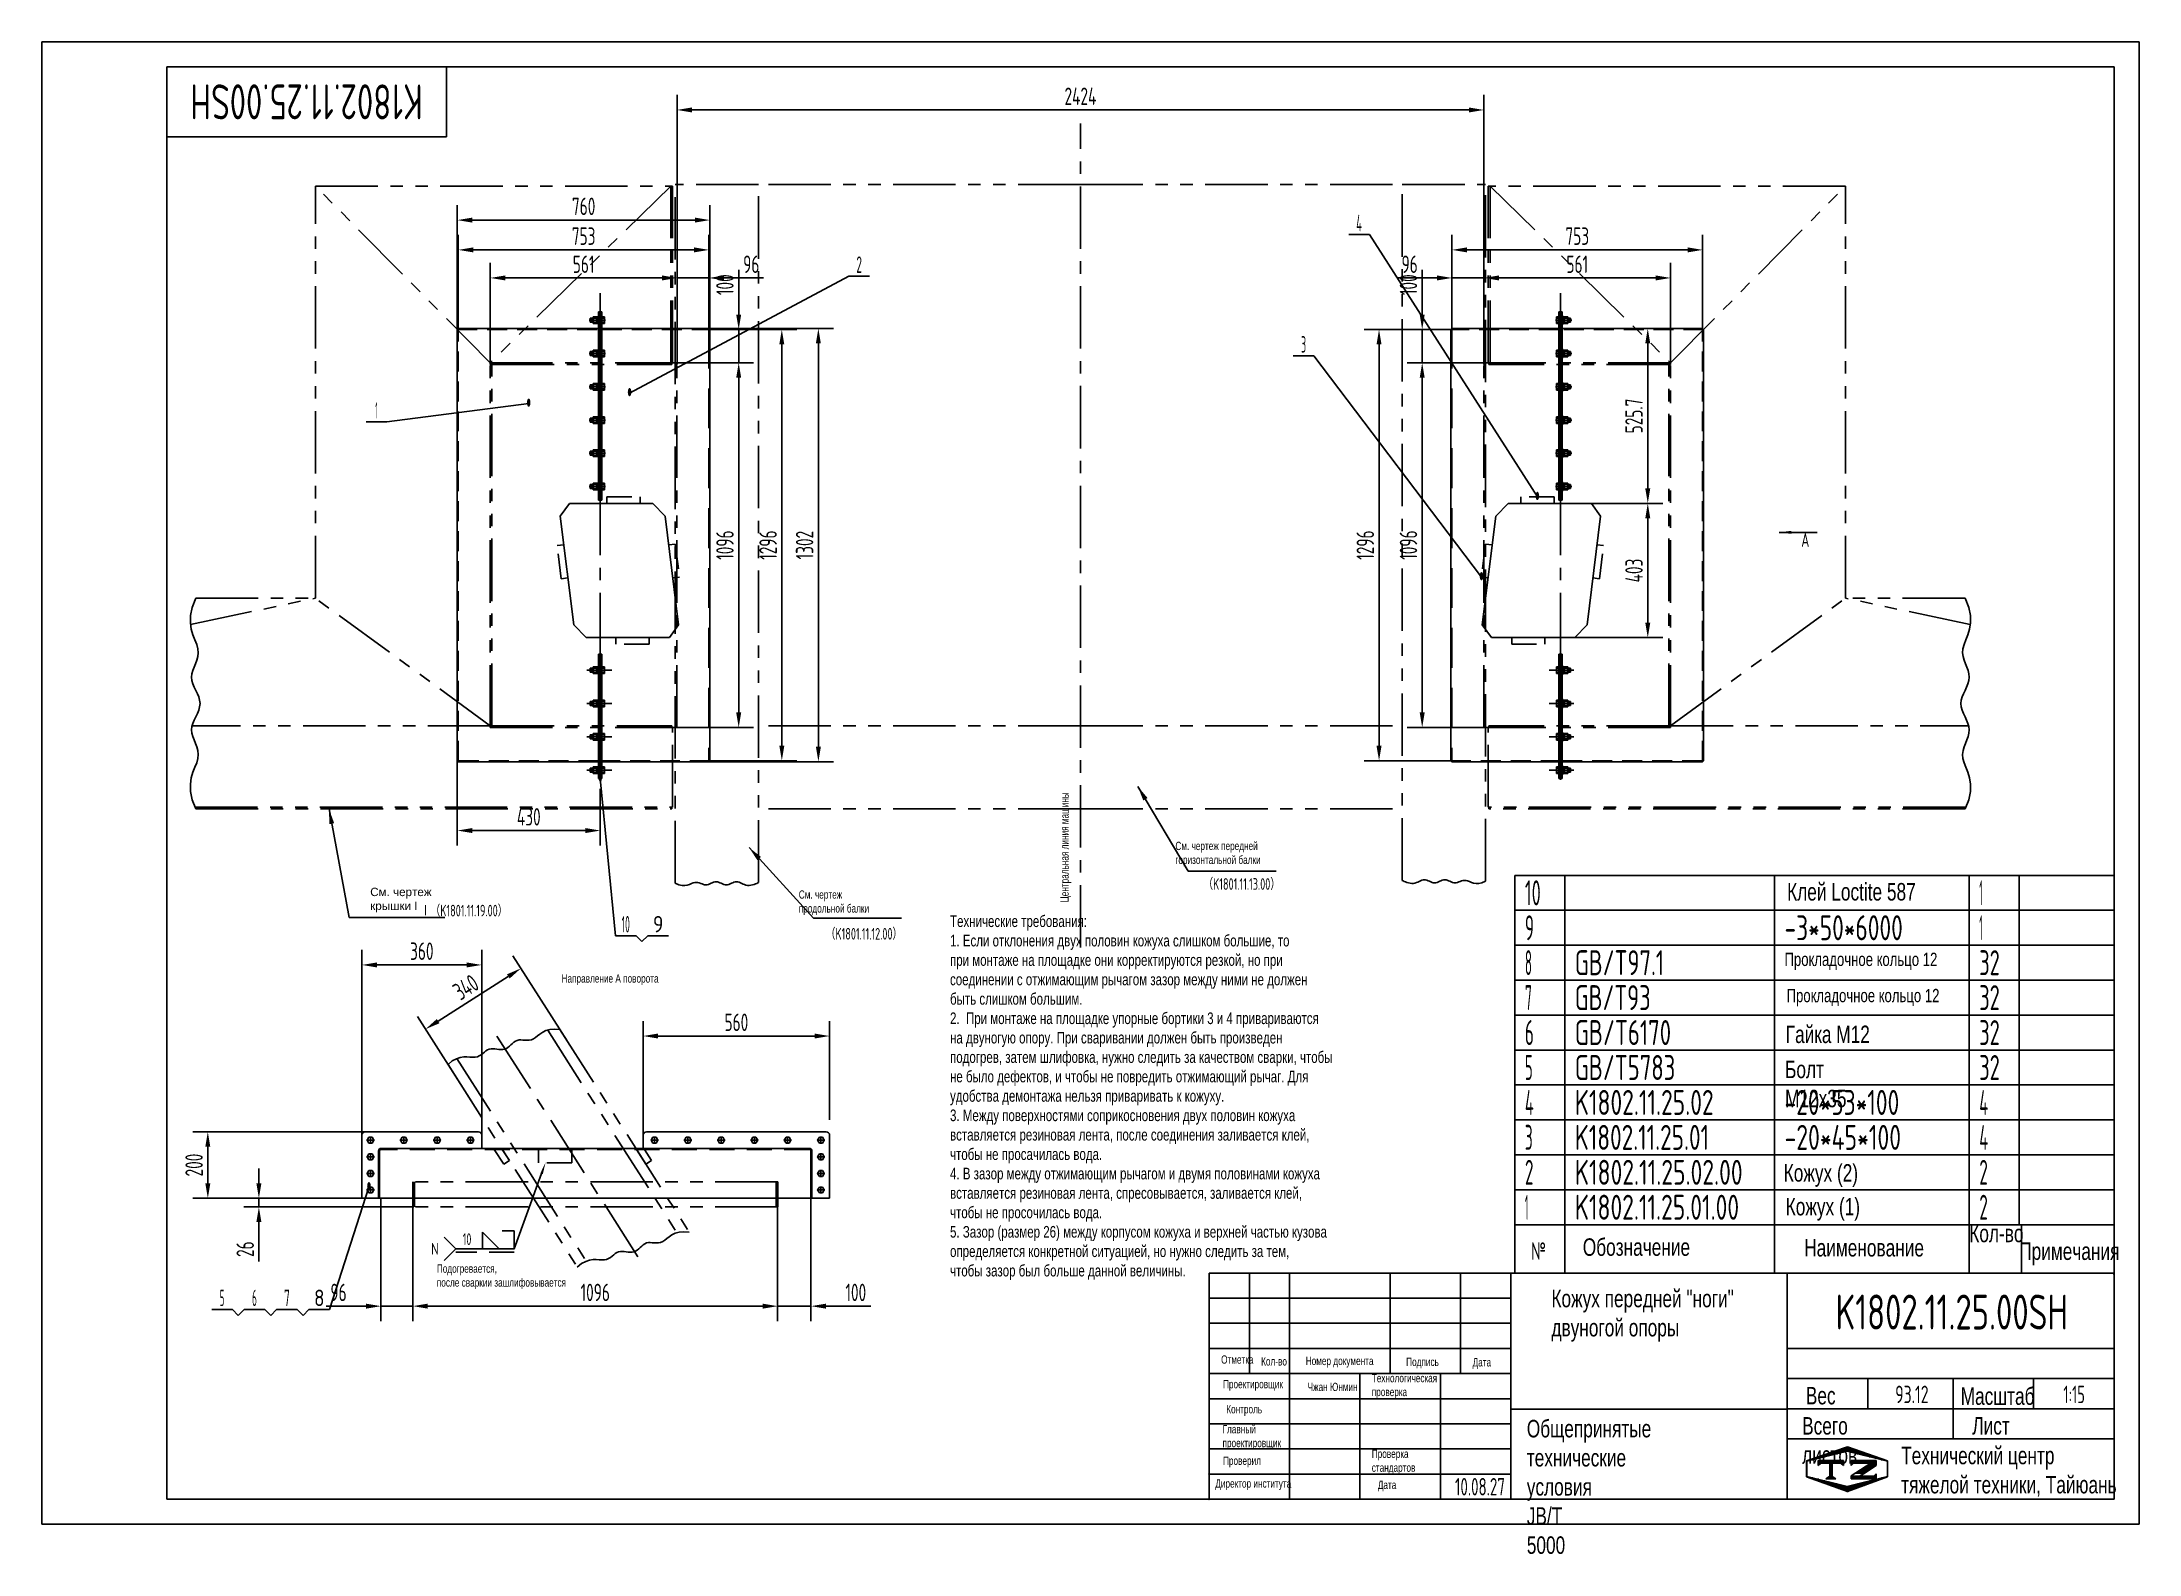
# Model space of a CAD drawing. Header units: millimetres. Extents: x 0 to 6300, y -90 to 4455.
import ezdxf
from ezdxf.enums import TextEntityAlignment as Align

# ---------------------------------------------------------------- set-up
doc = ezdxf.new("R2010")
doc.units = ezdxf.units.MM
doc.header["$LTSCALE"] = 150
for name, pattern in [('F', [0.75, 0.5, -0.25]), ('G', [2, 1.25, -0.25, 0.25, -0.25]), ('K', [2.5, 1.25, -0.25, 0.25, -0.25, 0.25, -0.25])]:
    doc.linetypes.add(name, pattern=pattern)
for name, color, linetype in [('01', 7, 'Continuous'), ('02', 1, 'Continuous'), ('04', 2, 'F'), ('05', 4, 'G'), ('07', 6, 'K'), ('08', 1, 'Continuous'), ('11', 3, 'Continuous'), ('13', 3, 'Continuous'), ('THICK', 7, 'Continuous')]:
    doc.layers.add(name, color=color, linetype=linetype)
doc.styles.get("Standard").update_dxf_attribs({"font": 'isocp', "width": 0.707, "bigfont": 'intecad.shx'})
doc.dimstyles.new('INTE', dxfattribs={"dimscale": 15, "dimtxt": 3.5, "dimasz": 3, "dimexe": 3, "dimexo": 0, "dimgap": 1, "dimtad": 1, "dimdec": 1, "dimdsep": 46, "dimtxsty": 'Standard', "dimcen": 0, "dimclrd": 1, "dimclre": 1, "dimclrt": 3, "dimazin": 0, "dimtfac": 1, "dimtdec": 1, "dimtmove": 0, "dimatfit": 0, "dimfxl": 1, "dimarcsym": 0})

msp = doc.modelspace()

# ---------------------------------------------------------------- texts
at = {"layer": '01', "insert": (3059.53, 1868.95), "char_height": 25, "attachment_point": 1, "rotation": 90}
msp.add_mtext('{\\fArial|b0|i0|c204|p34;\\C3;Центральная линия машины}', dxfattribs=at)
at = {"layer": '01', "attachment_point": 1}
for s, insert, char_height in [('{\\fArial|b0|i0|c204|p34;См. чертеж передней\\Pгоризонтальной балки}', (3405.03, 2051), 25), ('{\\fArial|b0|i0|c204|p34;\\W1;См. чертеж\\Pкрышки \\fArial|b0|i0|c0|p34;I}', (986.17, 1912.68), 25), ('{\\fArial|b0|i0|c204|p34;См. чертеж \\Pпродольной балки}', (2273.75, 1904.91), 25), ('{\\fArial|b0|i0|c204|p34;\\C3;Клей \\fArial|b0|i0|c0|p34;Loctite 587}', (5242.75, 1926.92), 52.5), ('{\\fArial|b0|i0|c204|p34;\\C3;Технические требования:\\P1. Если отклонения двух половин кожуха слишком большие, то \\Pпри монтаже на площадке они корректируются резкой, но при\\Pсоединении с отжимающим рычагом зазор между ними не должен\\Pбыть слишком большим.\\P2.  При монтаже на площадке упорные бортики 3 и 4 привариваются\\Pна двуногую опору. При сваривании должен быть произведен\\Pподогрев, затем шлифовка, нужно следить за качеством сварки, чтобы\\Pне было дефектов, и чтобы не повредить отжимающий рычаг. Для\\Pудобства демонтажа нельзя приваривать к кожуху.\\P3. Между поверхностями соприкосновения двух половин кожуха \\Pвставляется резиновая лента, после соединения заливается клей,\\Pчтобы не просачилась вода.\\P4. В зазор между отжимающим рычагом и двумя половинами кожуха\\Pвставляется резиновая лента, спресовывается, заливается клей,\\Pчтобы не просочилась вода.\\P5. Зазор (размер 26) между корпусом кожуха и верхней частью кузова \\Pопределяется конкретной ситуацией, но нужно следить за тем,\\Pчтобы зазор был больше данной величины.}', (2728.04, 1829.74), 35), ('{\\fArial|b0|i0|c204|p34;\\C3;Прокладочное кольцо 12}', (5234.77, 1717.62), 40), ('{\\fArial|b0|i0|c204|p34;\\C3;Направление А поворота}', (1561.02, 1652.7), 25), ('{\\fArial|b0|i0|c204|p34;\\C3;Прокладочное кольцо 12}', (5241.07, 1608.8), 40), ('{\\fArial|b0|i0|c204|p34;\\C3;Гайка М12}', (5238.57, 1498.48), 52.5), ('{\\fArial|b0|i0|c204|p34;\\C3;Кожух (2)}', (5232.52, 1082.12), 52.5), ('{\\fArial|b0|i0|c204|p34;\\C3;Кожух (1)}', (5238.49, 980.65), 52.5), ('{\\fArial|b0|i0|c204|p34;Кол-во}', (5790, 900), 52.5), ('{\\fArial|b0|i0|c204|p34;Наименование}', (5293.96, 857.02), 52.5), ('{\\fArial|b0|i0|c204|p34;Примечания}', (5940, 846.6), 52.5), ('{\\fArial|b0|i0|c204|p34;\\C2;Подогревается,\\Pпосле сваркии зашлифовывается}', (1186.38, 780.6), 25), ('{\\fArial|b0|i0|c204|p34;\\C3;Кожух передней "ноги"\\Pдвуногой опоры}', (4534.7, 704.39), 52.5), ('{\\fArial|b0|i0|c204|p34;Отметка}', (3542.5, 507.34), 25), ('{\\fArial|b0|i0|c204|p34;Кол-во}', (3662.59, 501.76), 25), ('{\\fArial|b0|i0|c204|p34;Номер документа}', (3796.66, 503.16), 25), ('{\\fArial|b0|i0|c204|p34;Технологическая\\Pпроверка}', (3994.96, 451.53), 25), ('{\\fArial|b0|i0|c204|p34;Дата}', (4298, 498.97), 25), ('{\\fArial|b0|i0|c204|p34;Проектировщик}', (3548.08, 433.39), 25), ('{\\fArial|b0|i0|c204|p34;\\C3;Чжан Юнмин}', (3802.24, 425.02), 25), ('{\\fArial|b0|i0|c204|p34;Вес}', (5299.07, 412.51), 52.5), ('{\\fArial|b0|i0|c204|p34;Масштаб}', (5764.1, 411.11), 52.5), ('{\\fArial|b0|i0|c204|p34;Контроль}', (3557.86, 358.04), 25), ('{\\fArial|b0|i0|c204|p34;Лист}', (5799.01, 321.81), 52.5), ('{\\fArial|b0|i0|c204|p34;Главный\\Pпроектировщик}', (3546.69, 298.05), 25), ('{\\fArial|b0|i0|c204|p34;Проверил}', (3548.08, 203.17), 25), ('{\\fArial|b0|i0|c204|p34;Проверка\\Pстандартов}', (3994.96, 224.1), 25), ('{\\fArial|b0|i0|c204|p34;Технический центр\\Pтяжелой техники, Тайюань}', (5585.35, 232.52), 52.5), ('{\\fArial|b0|i0|c204|p34;Дата}', (4013.12, 130.61), 25)]:
    msp.add_mtext(s, dxfattribs=dict(at, insert=insert, char_height=char_height))
for s, insert, char_height, width in [('{\\fArial|b0|i0|c204|p34;\\C3;Болт М12х35}', (5236.57, 1393.03), 52.5, 1.9913), ('{\\Fisocp,intecad|c204;№}', (4473.54, 847.07), 52.5, 3.9826), ('{\\fArial|b0|i0|c204|p34;Обозначение}', (4628.86, 859.01), 52.5, 1.9913), ('{\\fArial|b0|i0|c204|p34;Подпись}', (4098.3, 500.37), 25, 1.3965), ('{\\fArial|b0|i0|c204|p34;Общепринятые технические\\Pусловия \\fArial|b0|i0|c0|p34;JB/T 5000}', (4460.7, 313.39), 52.5, 1.3965), ('{\\fArial|b0|i0|c204|p34;Всего листов}', (5287.89, 321.81), 52.5, 1.3965), ('{\\fArial|b0|i0|c204|p34;Директор института}', (3525, 134.8), 25, 240.936)]:
    msp.add_mtext(s, dxfattribs=dict(at, insert=insert, char_height=char_height, width=width))
at = {"layer": '02', "width": 0.605172}
for p, p2 in [((1759.33, 3389.78), (1771.33, 3389.78)), ((1456.22, 3358.26), (1468.22, 3358.26)), ((4486.49, 3077.9), (4498.49, 3077.9)), ((4318.59, 2836.62), (4330.59, 2836.62)), ((1671.27, 2231.58), (1683.27, 2231.58)), ((976.39, 1003.35), (988.39, 1003.35))]:
    msp.add_text('●', height=20, dxfattribs=at).set_placement(p, p2, align=Align.FIT)
at = {"layer": '04', "color": 3, "char_height": 35, "attachment_point": 7}
for s, insert in [('（K1801.11.13.00）', (3488.77, 1905.84)), ('Ⅰ（K1801.11.19.00）', (1137.38, 1825.96)), ('（K1801.11.12.00）', (2354.18, 1756.19))]:
    msp.add_mtext(s, dxfattribs=dict(at, insert=insert))
at = {"layer": '11', "width": 0.695901}
msp.add_text('K1802.11.25.00SH', height=105, rotation=180, dxfattribs=at).set_placement((1144.09, 4327.5), (445.91, 4327.5), align=Align.FIT)
at = {"layer": '11'}
for s, height, width, p, p2 in [('4', 49.5, 0.543846, (3948.13, 3885.76), (3965.63, 3885.76)), ('2', 49.5, 0.562593, (2446.51, 3760.89), (2463.5, 3760.89)), ('3', 49.5, 0.527686, (3782.41, 3521.23), (3797.85, 3521.23)), ('1', 49.5, 0.404, (1001.52, 3322.68), (1008.52, 3322.68)), ('10', 75, 0.606076, (4455, 1860), (4502.76, 1860)), ('1', 75, 0.404, (5820, 1860), (5830.6, 1860)), ('10', 49.497, 0.47098, (1741.63, 1778.48), (1766.12, 1778.48)), ('9', 49.5, 1.024555, (1835.47, 1778.48), (1866.99, 1778.48)), ('9', 75, 0.579528, (4455, 1755), (4482.02, 1755)), ('-3*50*6000', 75, 0.69152, (5235, 1755), (5590.31, 1755)), ('1', 75, 0.404, (5820, 1755), (5830.6, 1755)), ('8', 75, 0.514182, (4455, 1650), (4476.21, 1650)), ('GB/T97.1', 75, 0.693525, (4605, 1650), (4873.06, 1650)), ('32', 75, 0.626049, (5820, 1650), (5881.51, 1650)), ('7', 75, 0.514182, (4455, 1545), (4476.21, 1545)), ('GB/T93', 75, 0.691199, (4605, 1545), (4832.83, 1545)), ('32', 75, 0.626049, (5820, 1545), (5881.51, 1545)), ('6', 75, 0.600695, (4455, 1440), (4482.01, 1440)), ('GB/T6170', 75, 0.694489, (4605, 1440), (4894.12, 1440)), ('32', 75, 0.626049, (5820, 1440), (5881.51, 1440)), ('5', 75, 0.527686, (4455, 1335), (4478.41, 1335)), ('GB/T5783', 75, 0.695009, (4605, 1335), (4906.88, 1335)), ('32', 75, 0.626049, (5820, 1335), (5881.51, 1335)), ('4', 75, 0.543846, (4455, 1230), (4481.51, 1230)), ('K1802.11.25.02', 75, 0.693769, (4605, 1230), (5022.04, 1230)), ('-20*53*100', 75, 0.691055, (5235, 1230), (5579.7, 1230)), ('4', 75, 0.543846, (5820, 1230), (5846.51, 1230)), ('3', 75, 0.527686, (4455, 1125), (4478.41, 1125)), ('K1802.11.25.01', 75, 0.693325, (4605, 1125), (5008.26, 1125)), ('-20*45*100', 75, 0.691291, (5235, 1125), (5585.01, 1125)), ('4', 75, 0.543846, (5820, 1125), (5846.51, 1125)), ('2', 75, 0.562593, (4455, 1020), (4480.74, 1020)), ('K1802.11.25.02.00', 75, 0.696017, (4605, 1020), (5109.04, 1020)), ('2', 75, 0.562593, (5820, 1020), (5845.74, 1020)), ('1', 75, 0.404, (4455, 915), (4465.6, 915)), ('K1802.11.25.01.00', 75, 0.695785, (4605, 915), (5098.44, 915)), ('2', 75, 0.562593, (5820, 915), (5845.74, 915)), ('5', 49.5, 0.47817, (534.19, 655.29), (548.19, 655.29)), ('6', 49.5, 0.471643, (631.54, 655.29), (645.54, 655.29)), ('7', 49.5, 0.654965, (726.98, 655.29), (744.81, 655.29)), ('8', 49.5, 1.157921, (817.49, 655.29), (849.02, 655.29)), ('K1802.11.25.00SH', 105, 0.695901, (5388.41, 585), (6086.59, 585)), ('93.12', 52.5, 0.678838, (5567.36, 363.75), (5667.64, 363.75)), ('1:15', 52.5, 0.650931, (6072.68, 363.75), (6137.32, 363.75)), ('10.08.27', 52.5, 0.642055, (4245, 86.25), (4395, 86.25))]:
    msp.add_text(s, height=height, dxfattribs=dict(at, width=width)).set_placement(p, p2, align=Align.FIT)
at = {"layer": '11', "width": 0.707}
msp.add_text('A', height=42, dxfattribs=at).set_placement((5285.32, 2924.66), align=Align.BOTTOM_LEFT)

# ---------------------------------------------------------------- blocks, each defined once
blk = doc.blocks.new('*D6')
at = {"layer": '08', "color": 1, "lineweight": -2}
for p, q in [((1907.8, 3490.6), (2138.1, 3490.6)), ((2093.1, 3445.6), (2093.1, 2439.6)), ((1907.8, 2394.6), (2138.1, 2394.6))]:
    blk.add_line(p, q, dxfattribs=at)
at = {"layer": '08', "color": 1}
for points in [[(2085.6, 3445.6), (2100.6, 3445.6), (2093.1, 3490.6)], [(2085.6, 2439.6), (2100.6, 2439.6), (2093.1, 2394.6)]]:
    blk.add_solid(points, dxfattribs=at)
at = {"layer": 'Defpoints', "color": 0}
for p in [(1907.8, 3490.6), (1907.8, 2394.6), (2093.1, 2394.6)]:
    blk.add_point(p, dxfattribs=at)
at = {"layer": '08', "color": 3, "insert": (2051.8, 2942.6), "char_height": 52.5, "attachment_point": 5, "rotation": 90}
blk.add_mtext('1096', dxfattribs=at)
blk = doc.blocks.new('*D14')
at = {"layer": '08', "color": 1, "lineweight": -2}
for p, q in [((1114.2, 953.3), (1114.2, 610.2)), ((2210.2, 953.3), (2210.2, 610.2)), ((1159.2, 655.2), (2165.2, 655.2))]:
    blk.add_line(p, q, dxfattribs=at)
at = {"layer": '08', "color": 1}
for points in [[(1159.2, 662.7), (1159.2, 647.7), (1114.2, 655.2)], [(2165.2, 662.7), (2165.2, 647.7), (2210.2, 655.2)]]:
    blk.add_solid(points, dxfattribs=at)
at = {"layer": 'Defpoints', "color": 0}
for p in [(1114.2, 953.3), (2210.2, 953.3), (2210.2, 655.2)]:
    blk.add_point(p, dxfattribs=at)
at = {"layer": '08', "color": 3, "insert": (1662.2, 696.5), "char_height": 52.5, "attachment_point": 5}
blk.add_mtext('1096', dxfattribs=at)
blk = doc.blocks.new('*U15')
at = {"layer": '01'}
for p, q in [((0, 10), (-9, 4.8)), ((-9, 4.8), (-9, 0)), ((-9, -4.8), (-9, 0)), ((9, 4.8), (0, 10)), ((9, 0), (9, 4.8)), ((9, 0), (9, -4.8)), ((0, -10), (-9, -4.8)), ((9, -4.8), (0, -10))]:
    blk.add_line(p, q, dxfattribs=at)
at = {"layer": '05'}
for p, q in [((-10.9, 0), (10.3, 0)), ((0, -11.8), (0, 11.4))]:
    blk.add_line(p, q, dxfattribs=at)
blk = doc.blocks.new('*D17')
at = {"layer": '08', "color": 1, "lineweight": -2}
for p, q in [((651.8, 1024.3), (651.8, 1069.3)), ((961.2, 979.3), (606.8, 979.3)), ((1117.7, 953.3), (606.8, 953.3)), ((651.8, 979.3), (651.8, 953.3)), ((651.8, 908.3), (651.8, 789.7))]:
    blk.add_line(p, q, dxfattribs=at)
at = {"layer": '08', "color": 1}
for points in [[(644.3, 1024.3), (659.3, 1024.3), (651.8, 979.3)], [(644.3, 908.3), (659.3, 908.3), (651.8, 953.3)]]:
    blk.add_solid(points, dxfattribs=at)
at = {"layer": 'Defpoints', "color": 0}
for p in [(651.8, 953.3), (961.2, 979.3), (1117.7, 953.3)]:
    blk.add_point(p, dxfattribs=at)
at = {"layer": '08', "color": 3, "insert": (610.6, 826.5), "char_height": 52.5, "attachment_point": 5, "rotation": 90}
blk.add_mtext('26', dxfattribs=at)
blk = doc.blocks.new('*D18')
at = {"layer": '08', "color": 1, "lineweight": -2}
for p, q in [((1578.2, 1452.2), (1414.8, 1708.4)), ((1190.2, 1511.9), (1401, 1646.3)), ((1291.5, 1269.4), (1128.1, 1525.6))]:
    blk.add_line(p, q, dxfattribs=at)
at = {"layer": '08', "color": 1}
for points in [[(1397, 1652.6), (1405, 1640), (1439, 1670.5)], [(1186.2, 1518.2), (1194.3, 1505.6), (1152.3, 1487.7)]]:
    blk.add_solid(points, dxfattribs=at)
at = {"layer": 'Defpoints', "color": 0}
for p in [(1439, 1670.5), (1578.2, 1452.2), (1291.5, 1269.4)]:
    blk.add_point(p, dxfattribs=at)
at = {"layer": '08', "color": 3, "insert": (1273.4, 1613.9), "char_height": 52.5, "attachment_point": 5, "rotation": 32.52457}
blk.add_mtext('340', dxfattribs=at)
blk = doc.blocks.new('*D19')
at = {"layer": '08', "color": 1, "lineweight": -2}
for p, q in [((1346.8, 3490.6), (1346.8, 3790.6)), ((1907.8, 3485.6), (1907.8, 3790.6)), ((1862.8, 3745.6), (1391.8, 3745.6))]:
    blk.add_line(p, q, dxfattribs=at)
at = {"layer": '08', "color": 1}
for points in [[(1391.8, 3753.1), (1391.8, 3738.1), (1346.8, 3745.6)], [(1862.8, 3753.1), (1862.8, 3738.1), (1907.8, 3745.6)]]:
    blk.add_solid(points, dxfattribs=at)
at = {"layer": 'Defpoints', "color": 0}
for p in [(1346.8, 3745.6), (1346.8, 3490.6), (1907.8, 3485.6)]:
    blk.add_point(p, dxfattribs=at)
at = {"layer": '08', "color": 3, "insert": (1627.3, 3786.8), "char_height": 52.5, "attachment_point": 5}
blk.add_mtext('561', dxfattribs=at)
blk = doc.blocks.new('erwer')
at = {"layer": '01'}
for points in [[(6333.4, 3723.9), (6330.4, 3723.9), (6333.4, 3726.9)], [(7629.4, 3723.9), (7632.4, 3723.9), (7629.4, 3726.9)], [(6333.4, 2970.9), (6330.4, 2970.9), (6333.4, 2967.9)], [(7629.4, 2970.9), (7632.4, 2970.9), (7629.4, 2967.9)]]:
    blk.add_hatch(color=256, dxfattribs=at).paths.add_polyline_path(points)
at = {"ltscale": 0.8}
for p, q in [((6330.4, 3302.4), (6330.4, 3723.9)), ((7632.4, 3723.9), (7632.4, 3302.4)), ((6330.4, 2970.9), (6330.4, 3292.4)), ((7632.4, 3292.4), (7632.4, 2970.9))]:
    blk.add_line(p, q, dxfattribs=at)
at = {"layer": '01'}
for p, q in [((6333.4, 3726.9), (6330.4, 3723.9)), ((7629.4, 3726.9), (7632.4, 3723.9)), ((7106.7, 3389.9), (7068.7, 3417.4)), ((6741.3, 3377.1), (6703.3, 3340.1)), ((6293.4, 3302.4), (6293.4, 3304.9)), ((6293.4, 3304.9), (6305.4, 3304.9)), ((6305.4, 3302.4), (6293.4, 3302.4)), ((6295.4, 3318.8), (6295.4, 3308)), ((6305.4, 3318.8), (6295.4, 3318.8)), ((6295.4, 3308), (6305.4, 3308)), ((6295.4, 3284.9), (6295.4, 3292.4)), ((6295.4, 3292.4), (6305.4, 3292.4)), ((6305.4, 3284.9), (6295.4, 3284.9)), ((6296.2, 3304.9), (6296.2, 3308)), ((6296.2, 3308), (6305.4, 3308)), ((6305.4, 3304.9), (6296.2, 3304.9)), ((6299.4, 3327.4), (6305.4, 3327.4)), ((6299.4, 3318.8), (6299.4, 3327.4)), ((6299.4, 3318.8), (6299.4, 3308)), ((6299.4, 3292.4), (6299.4, 3284.9)), ((6311.4, 3327.4), (6305.4, 3327.4)), ((6305.4, 3318.8), (6315.4, 3318.8)), ((6315.4, 3308), (6305.4, 3308)), ((6314.6, 3308), (6305.4, 3308)), ((6317.4, 3304.9), (6305.4, 3304.9)), ((6305.4, 3304.9), (6314.6, 3304.9)), ((6305.4, 3302.4), (6317.4, 3302.4)), ((6315.4, 3292.4), (6305.4, 3292.4)), ((6305.4, 3284.9), (6315.4, 3284.9)), ((6311.4, 3318.8), (6311.4, 3327.4)), ((6311.4, 3318.8), (6311.4, 3308)), ((6311.4, 3292.4), (6311.4, 3284.9)), ((6314.6, 3304.9), (6314.6, 3308)), ((6315.4, 3318.8), (6315.4, 3308)), ((6315.4, 3284.9), (6315.4, 3292.4)), ((6317.4, 3302.4), (6317.4, 3304.9)), ((6393.4, 3304.9), (6405.4, 3304.9)), ((6393.4, 3302.4), (6393.4, 3304.9)), ((6405.4, 3302.4), (6393.4, 3302.4)), ((6405.4, 3318.8), (6395.4, 3318.8)), ((6395.4, 3318.8), (6395.4, 3308)), ((6395.4, 3308), (6405.4, 3308)), ((6395.4, 3292.4), (6405.4, 3292.4)), ((6395.4, 3284.9), (6395.4, 3292.4)), ((6405.4, 3284.9), (6395.4, 3284.9)), ((6396.2, 3308), (6405.4, 3308)), ((6396.2, 3304.9), (6396.2, 3308)), ((6405.4, 3304.9), (6396.2, 3304.9)), ((6399.4, 3327.4), (6405.4, 3327.4)), ((6399.4, 3318.8), (6399.4, 3327.4)), ((6399.4, 3318.8), (6399.4, 3308)), ((6399.4, 3292.4), (6399.4, 3284.9)), ((6411.4, 3327.4), (6405.4, 3327.4)), ((6405.4, 3318.8), (6415.4, 3318.8)), ((6414.6, 3308), (6405.4, 3308)), ((6415.4, 3308), (6405.4, 3308)), ((6405.4, 3304.9), (6414.6, 3304.9)), ((6417.4, 3304.9), (6405.4, 3304.9)), ((6405.4, 3302.4), (6417.4, 3302.4)), ((6415.4, 3292.4), (6405.4, 3292.4)), ((6405.4, 3284.9), (6415.4, 3284.9)), ((6411.4, 3318.8), (6411.4, 3327.4)), ((6411.4, 3318.8), (6411.4, 3308)), ((6411.4, 3292.4), (6411.4, 3284.9)), ((6414.6, 3304.9), (6414.6, 3308)), ((6415.4, 3318.8), (6415.4, 3308)), ((6415.4, 3284.9), (6415.4, 3292.4)), ((6417.4, 3302.4), (6417.4, 3304.9)), ((6493.4, 3302.4), (6493.4, 3304.9)), ((6493.4, 3304.9), (6505.4, 3304.9)), ((6505.4, 3302.4), (6493.4, 3302.4)), ((6495.4, 3318.8), (6495.4, 3308)), ((6505.4, 3318.8), (6495.4, 3318.8)), ((6495.4, 3308), (6505.4, 3308)), ((6495.4, 3284.9), (6495.4, 3292.4)), ((6495.4, 3292.4), (6505.4, 3292.4)), ((6505.4, 3284.9), (6495.4, 3284.9)), ((6496.2, 3304.9), (6496.2, 3308)), ((6496.2, 3308), (6505.4, 3308)), ((6505.4, 3304.9), (6496.2, 3304.9)), ((6499.4, 3318.8), (6499.4, 3327.4)), ((6499.4, 3327.4), (6505.4, 3327.4)), ((6499.4, 3318.8), (6499.4, 3308)), ((6499.4, 3292.4), (6499.4, 3284.9)), ((6511.4, 3327.4), (6505.4, 3327.4)), ((6505.4, 3318.8), (6515.4, 3318.8)), ((6515.4, 3308), (6505.4, 3308)), ((6514.6, 3308), (6505.4, 3308)), ((6517.4, 3304.9), (6505.4, 3304.9)), ((6505.4, 3304.9), (6514.6, 3304.9)), ((6505.4, 3302.4), (6517.4, 3302.4)), ((6515.4, 3292.4), (6505.4, 3292.4)), ((6505.4, 3284.9), (6515.4, 3284.9)), ((6511.4, 3318.8), (6511.4, 3327.4)), ((6511.4, 3318.8), (6511.4, 3308)), ((6511.4, 3292.4), (6511.4, 3284.9)), ((6514.6, 3304.9), (6514.6, 3308)), ((6515.4, 3318.8), (6515.4, 3308)), ((6515.4, 3284.9), (6515.4, 3292.4)), ((6517.4, 3302.4), (6517.4, 3304.9)), ((6593.4, 3302.4), (6593.4, 3304.9)), ((6593.4, 3304.9), (6605.4, 3304.9)), ((6605.4, 3302.4), (6593.4, 3302.4)), ((6595.4, 3318.8), (6595.4, 3308)), ((6605.4, 3318.8), (6595.4, 3318.8)), ((6595.4, 3308), (6605.4, 3308)), ((6595.4, 3284.9), (6595.4, 3292.4)), ((6595.4, 3292.4), (6605.4, 3292.4)), ((6605.4, 3284.9), (6595.4, 3284.9)), ((6596.2, 3304.9), (6596.2, 3308)), ((6596.2, 3308), (6605.4, 3308)), ((6605.4, 3304.9), (6596.2, 3304.9)), ((6599.4, 3318.8), (6599.4, 3327.4)), ((6599.4, 3327.4), (6605.4, 3327.4)), ((6599.4, 3318.8), (6599.4, 3308)), ((6599.4, 3292.4), (6599.4, 3284.9)), ((6611.4, 3327.4), (6605.4, 3327.4)), ((6605.4, 3318.8), (6615.4, 3318.8)), ((6614.6, 3308), (6605.4, 3308)), ((6615.4, 3308), (6605.4, 3308)), ((6605.4, 3304.9), (6614.6, 3304.9)), ((6617.4, 3304.9), (6605.4, 3304.9)), ((6605.4, 3302.4), (6617.4, 3302.4)), ((6615.4, 3292.4), (6605.4, 3292.4)), ((6605.4, 3284.9), (6615.4, 3284.9)), ((6611.4, 3318.8), (6611.4, 3327.4)), ((6611.4, 3318.8), (6611.4, 3308)), ((6611.4, 3292.4), (6611.4, 3284.9)), ((6614.6, 3304.9), (6614.6, 3308)), ((6615.4, 3318.8), (6615.4, 3308)), ((6615.4, 3284.9), (6615.4, 3292.4)), ((6617.4, 3302.4), (6617.4, 3304.9)), ((7145.4, 3304.9), (7157.4, 3304.9)), ((7145.4, 3302.4), (7145.4, 3304.9)), ((7157.4, 3302.4), (7145.4, 3302.4)), ((7157.4, 3318.8), (7147.4, 3318.8)), ((7147.4, 3318.8), (7147.4, 3308)), ((7147.4, 3308), (7157.4, 3308)), ((7147.4, 3292.4), (7157.4, 3292.4)), ((7147.4, 3284.9), (7147.4, 3292.4)), ((7157.4, 3284.9), (7147.4, 3284.9)), ((7148.2, 3308), (7157.4, 3308)), ((7148.2, 3304.9), (7148.2, 3308)), ((7157.4, 3304.9), (7148.2, 3304.9)), ((7151.4, 3327.4), (7157.4, 3327.4)), ((7151.4, 3318.8), (7151.4, 3327.4)), ((7151.4, 3318.8), (7151.4, 3308)), ((7151.4, 3292.4), (7151.4, 3284.9)), ((7163.4, 3327.4), (7157.4, 3327.4)), ((7157.4, 3318.8), (7167.4, 3318.8)), ((7167.4, 3308), (7157.4, 3308)), ((7166.6, 3308), (7157.4, 3308)), ((7169.4, 3304.9), (7157.4, 3304.9)), ((7157.4, 3304.9), (7166.6, 3304.9)), ((7157.4, 3302.4), (7169.4, 3302.4)), ((7167.4, 3292.4), (7157.4, 3292.4)), ((7157.4, 3284.9), (7167.4, 3284.9)), ((7163.4, 3318.8), (7163.4, 3327.4)), ((7163.4, 3318.8), (7163.4, 3308)), ((7163.4, 3292.4), (7163.4, 3284.9)), ((7166.6, 3304.9), (7166.6, 3308)), ((7167.4, 3318.8), (7167.4, 3308)), ((7167.4, 3284.9), (7167.4, 3292.4)), ((7169.4, 3302.4), (7169.4, 3304.9)), ((7245.4, 3304.9), (7257.4, 3304.9)), ((7245.4, 3302.4), (7245.4, 3304.9)), ((7257.4, 3302.4), (7245.4, 3302.4)), ((7257.4, 3318.8), (7247.4, 3318.8)), ((7247.4, 3318.8), (7247.4, 3308)), ((7247.4, 3308), (7257.4, 3308)), ((7247.4, 3292.4), (7257.4, 3292.4)), ((7247.4, 3284.9), (7247.4, 3292.4)), ((7257.4, 3284.9), (7247.4, 3284.9)), ((7248.2, 3308), (7257.4, 3308)), ((7248.2, 3304.9), (7248.2, 3308)), ((7257.4, 3304.9), (7248.2, 3304.9)), ((7251.4, 3327.4), (7257.4, 3327.4)), ((7251.4, 3318.8), (7251.4, 3327.4)), ((7251.4, 3318.8), (7251.4, 3308)), ((7251.4, 3292.4), (7251.4, 3284.9)), ((7263.4, 3327.4), (7257.4, 3327.4)), ((7257.4, 3318.8), (7267.4, 3318.8)), ((7266.6, 3308), (7257.4, 3308)), ((7267.4, 3308), (7257.4, 3308)), ((7257.4, 3304.9), (7266.6, 3304.9)), ((7269.4, 3304.9), (7257.4, 3304.9)), ((7257.4, 3302.4), (7269.4, 3302.4)), ((7267.4, 3292.4), (7257.4, 3292.4)), ((7257.4, 3284.9), (7267.4, 3284.9)), ((7263.4, 3318.8), (7263.4, 3327.4)), ((7263.4, 3318.8), (7263.4, 3308)), ((7263.4, 3292.4), (7263.4, 3284.9)), ((7266.6, 3304.9), (7266.6, 3308)), ((7267.4, 3318.8), (7267.4, 3308)), ((7267.4, 3284.9), (7267.4, 3292.4)), ((7269.4, 3302.4), (7269.4, 3304.9)), ((7345.4, 3302.4), (7345.4, 3304.9)), ((7345.4, 3304.9), (7357.4, 3304.9)), ((7357.4, 3302.4), (7345.4, 3302.4)), ((7347.4, 3318.8), (7347.4, 3308)), ((7357.4, 3318.8), (7347.4, 3318.8)), ((7347.4, 3308), (7357.4, 3308)), ((7347.4, 3284.9), (7347.4, 3292.4)), ((7347.4, 3292.4), (7357.4, 3292.4)), ((7357.4, 3284.9), (7347.4, 3284.9)), ((7348.2, 3304.9), (7348.2, 3308)), ((7348.2, 3308), (7357.4, 3308)), ((7357.4, 3304.9), (7348.2, 3304.9)), ((7351.4, 3318.8), (7351.4, 3327.4)), ((7351.4, 3327.4), (7357.4, 3327.4)), ((7351.4, 3318.8), (7351.4, 3308)), ((7351.4, 3292.4), (7351.4, 3284.9)), ((7363.4, 3327.4), (7357.4, 3327.4)), ((7357.4, 3318.8), (7367.4, 3318.8)), ((7367.4, 3308), (7357.4, 3308)), ((7366.6, 3308), (7357.4, 3308)), ((7369.4, 3304.9), (7357.4, 3304.9)), ((7357.4, 3304.9), (7366.6, 3304.9)), ((7357.4, 3302.4), (7369.4, 3302.4)), ((7367.4, 3292.4), (7357.4, 3292.4)), ((7357.4, 3284.9), (7367.4, 3284.9)), ((7363.4, 3318.8), (7363.4, 3327.4)), ((7363.4, 3318.8), (7363.4, 3308)), ((7363.4, 3292.4), (7363.4, 3284.9)), ((7366.6, 3304.9), (7366.6, 3308)), ((7367.4, 3318.8), (7367.4, 3308)), ((7367.4, 3284.9), (7367.4, 3292.4)), ((7369.4, 3302.4), (7369.4, 3304.9)), ((7445.4, 3304.9), (7457.4, 3304.9)), ((7445.4, 3302.4), (7445.4, 3304.9)), ((7457.4, 3302.4), (7445.4, 3302.4)), ((7457.4, 3318.8), (7447.4, 3318.8)), ((7447.4, 3318.8), (7447.4, 3308)), ((7447.4, 3308), (7457.4, 3308)), ((7447.4, 3292.4), (7457.4, 3292.4)), ((7447.4, 3284.9), (7447.4, 3292.4)), ((7457.4, 3284.9), (7447.4, 3284.9)), ((7448.2, 3308), (7457.4, 3308)), ((7448.2, 3304.9), (7448.2, 3308)), ((7457.4, 3304.9), (7448.2, 3304.9)), ((7451.4, 3327.4), (7457.4, 3327.4)), ((7451.4, 3318.8), (7451.4, 3327.4)), ((7451.4, 3318.8), (7451.4, 3308)), ((7451.4, 3292.4), (7451.4, 3284.9)), ((7463.4, 3327.4), (7457.4, 3327.4)), ((7457.4, 3318.8), (7467.4, 3318.8)), ((7466.6, 3308), (7457.4, 3308)), ((7467.4, 3308), (7457.4, 3308)), ((7469.4, 3304.9), (7457.4, 3304.9)), ((7457.4, 3304.9), (7466.6, 3304.9)), ((7457.4, 3302.4), (7469.4, 3302.4)), ((7467.4, 3292.4), (7457.4, 3292.4)), ((7457.4, 3284.9), (7467.4, 3284.9)), ((7463.4, 3318.8), (7463.4, 3327.4)), ((7463.4, 3318.8), (7463.4, 3308)), ((7463.4, 3292.4), (7463.4, 3284.9)), ((7466.6, 3304.9), (7466.6, 3308)), ((7467.4, 3318.8), (7467.4, 3308)), ((7467.4, 3284.9), (7467.4, 3292.4)), ((7469.4, 3302.4), (7469.4, 3304.9)), ((7545.4, 3302.4), (7545.4, 3304.9)), ((7545.4, 3304.9), (7557.4, 3304.9)), ((7557.4, 3302.4), (7545.4, 3302.4)), ((7547.4, 3318.8), (7547.4, 3308)), ((7557.4, 3318.8), (7547.4, 3318.8)), ((7547.4, 3308), (7557.4, 3308)), ((7547.4, 3284.9), (7547.4, 3292.4)), ((7547.4, 3292.4), (7557.4, 3292.4)), ((7557.4, 3284.9), (7547.4, 3284.9)), ((7548.2, 3304.9), (7548.2, 3308)), ((7548.2, 3308), (7557.4, 3308)), ((7557.4, 3304.9), (7548.2, 3304.9)), ((7551.4, 3318.8), (7551.4, 3327.4)), ((7551.4, 3327.4), (7557.4, 3327.4)), ((7551.4, 3318.8), (7551.4, 3308)), ((7551.4, 3292.4), (7551.4, 3284.9)), ((7563.4, 3327.4), (7557.4, 3327.4)), ((7557.4, 3318.8), (7567.4, 3318.8)), ((7567.4, 3308), (7557.4, 3308)), ((7566.6, 3308), (7557.4, 3308)), ((7569.4, 3304.9), (7557.4, 3304.9)), ((7557.4, 3304.9), (7566.6, 3304.9)), ((7557.4, 3302.4), (7569.4, 3302.4)), ((7567.4, 3292.4), (7557.4, 3292.4)), ((7557.4, 3284.9), (7567.4, 3284.9)), ((7563.4, 3318.8), (7563.4, 3327.4)), ((7563.4, 3318.8), (7563.4, 3308)), ((7563.4, 3292.4), (7563.4, 3284.9)), ((7566.6, 3304.9), (7566.6, 3308)), ((7567.4, 3318.8), (7567.4, 3308)), ((7567.4, 3284.9), (7567.4, 3292.4)), ((7569.4, 3302.4), (7569.4, 3304.9)), ((7645.4, 3304.9), (7657.4, 3304.9)), ((7645.4, 3302.4), (7645.4, 3304.9)), ((7657.4, 3302.4), (7645.4, 3302.4)), ((7657.4, 3318.8), (7647.4, 3318.8)), ((7647.4, 3318.8), (7647.4, 3308)), ((7647.4, 3308), (7657.4, 3308)), ((7647.4, 3292.4), (7657.4, 3292.4)), ((7647.4, 3284.9), (7647.4, 3292.4)), ((7657.4, 3284.9), (7647.4, 3284.9)), ((7648.2, 3308), (7657.4, 3308)), ((7648.2, 3304.9), (7648.2, 3308)), ((7657.4, 3304.9), (7648.2, 3304.9)), ((7651.4, 3327.4), (7657.4, 3327.4)), ((7651.4, 3318.8), (7651.4, 3327.4)), ((7651.4, 3318.8), (7651.4, 3308)), ((7651.4, 3292.4), (7651.4, 3284.9)), ((7663.4, 3327.4), (7657.4, 3327.4)), ((7657.4, 3318.8), (7667.4, 3318.8)), ((7666.6, 3308), (7657.4, 3308)), ((7667.4, 3308), (7657.4, 3308)), ((7657.4, 3304.9), (7666.6, 3304.9)), ((7669.4, 3304.9), (7657.4, 3304.9)), ((7657.4, 3302.4), (7669.4, 3302.4)), ((7667.4, 3292.4), (7657.4, 3292.4)), ((7657.4, 3284.9), (7667.4, 3284.9)), ((7663.4, 3318.8), (7663.4, 3327.4)), ((7663.4, 3318.8), (7663.4, 3308)), ((7663.4, 3292.4), (7663.4, 3284.9)), ((7666.6, 3304.9), (7666.6, 3308)), ((7667.4, 3318.8), (7667.4, 3308)), ((7667.4, 3284.9), (7667.4, 3292.4)), ((7669.4, 3302.4), (7669.4, 3304.9)), ((6741.5, 3062.1), (6703.4, 3089.6)), ((7068.7, 3102.5), (7106.7, 3139.4)), ((6333.4, 2967.9), (6330.4, 2970.9)), ((7629.4, 2967.9), (7632.4, 2970.9))]:
    blk.add_line(p, q, dxfattribs=at)
at = {"layer": '01', "ltscale": 0.8}
for p, q in [((6333.4, 3726.9), (7629.4, 3726.9)), ((6280.4, 3302.4), (6280.4, 3292.4)), ((7682.4, 3302.4), (7682.4, 3292.4))]:
    blk.add_line(p, q, dxfattribs=at)
at = {"layer": '01', "color": 7, "linetype": 'Continuous'}
for p, q in [((6741.3, 3377.1), (7068.7, 3417.4)), ((6703.4, 3089.6), (6703.3, 3340.1)), ((7106.7, 3389.9), (7106.7, 3347.4)), ((7106.7, 3347.4), (7106.7, 3139.4)), ((6280.4, 3302.4), (6653.3, 3302.4)), ((6280.4, 3297.4), (6653.3, 3297.4)), ((6280.4, 3292.4), (6653.3, 3292.4)), ((7116.7, 3302.4), (7116.7, 3292.4)), ((7116.7, 3302.4), (7682.4, 3302.4)), ((7116.7, 3297.4), (7682.4, 3297.4)), ((7116.7, 3292.4), (7682.4, 3292.4)), ((7068.7, 3102.5), (6741.5, 3062.1))]:
    blk.add_line(p, q, dxfattribs=at)
at = {"layer": '01', "ltscale": 1.6}
blk.add_line((7629.4, 2967.9), (6333.4, 2967.9), dxfattribs=at)
at = {"layer": '02'}
for p, q in [((6300.6, 3327.4), (6300.6, 3318.8)), ((6310.2, 3327.4), (6310.2, 3318.8)), ((6400.6, 3327.4), (6400.6, 3318.8)), ((6410.2, 3327.4), (6410.2, 3318.8)), ((6500.6, 3327.4), (6500.6, 3318.8)), ((6510.2, 3327.4), (6510.2, 3318.8)), ((6600.6, 3327.4), (6600.6, 3318.8)), ((6610.2, 3327.4), (6610.2, 3318.8)), ((7152.6, 3327.4), (7152.6, 3318.8)), ((7162.2, 3327.4), (7162.2, 3318.8)), ((7252.6, 3327.4), (7252.6, 3318.8)), ((7262.2, 3327.4), (7262.2, 3318.8)), ((7352.6, 3327.4), (7352.6, 3318.8)), ((7362.2, 3327.4), (7362.2, 3318.8)), ((7452.6, 3327.4), (7452.6, 3318.8)), ((7462.2, 3327.4), (7462.2, 3318.8)), ((7552.6, 3327.4), (7552.6, 3318.8)), ((7562.2, 3327.4), (7562.2, 3318.8)), ((7652.6, 3327.4), (7652.6, 3318.8)), ((7662.2, 3327.4), (7662.2, 3318.8))]:
    blk.add_line(p, q, dxfattribs=at)
at = {"layer": '04', "color": 2, "linetype": 'F', "ltscale": 0.8}
for p, q in [((6333.4, 3302.4), (6333.4, 3726.9)), ((6333.4, 3723.9), (7632.4, 3723.9)), ((7629.4, 3726.9), (7629.4, 3302.4)), ((6333.4, 2967.9), (6333.4, 3292.4)), ((7629.4, 3292.4), (7629.4, 2967.9))]:
    blk.add_line(p, q, dxfattribs=at)
at = {"layer": '04', "color": 2, "linetype": 'F'}
for p, q in [((6880.5, 3414.4), (6979.8, 3426.6)), ((6880.5, 3414.4), (6883, 3394.5)), ((6979.8, 3426.6), (6982.2, 3406.8)), ((7106.7, 3277.6), (7126.7, 3277.6)), ((7126.7, 3277.6), (7126.7, 3177.6)), ((6683.4, 3150.4), (6683.3, 3250.4)), ((6683.3, 3250.4), (6703.3, 3250.4)), ((6683.4, 3150.4), (6703.4, 3150.4)), ((7106.7, 3177.6), (7126.7, 3177.6)), ((6982.2, 3091.8), (6984.7, 3071.9)), ((6883, 3079.6), (6885.4, 3059.7)), ((6984.7, 3071.9), (6885.4, 3059.7))]:
    blk.add_line(p, q, dxfattribs=at)
at = {"layer": '04', "color": 2, "linetype": 'F', "ltscale": 1.6}
blk.add_line((7632.4, 2970.9), (6333.4, 2970.9), dxfattribs=at)
at = {"layer": '05'}
for p, q in [((7738.2, 3297.4), (6248.6, 3297.4)), ((6305.4, 3281.8), (6305.4, 3330.9)), ((6305.4, 3319.8), (6305.4, 3306.9)), ((6405.4, 3281.8), (6405.4, 3330.9)), ((6405.4, 3319.8), (6405.4, 3306.9)), ((6505.4, 3281.8), (6505.4, 3330.9)), ((6505.4, 3319.8), (6505.4, 3306.9)), ((6605.4, 3281.8), (6605.4, 3330.9)), ((6605.4, 3319.8), (6605.4, 3306.9)), ((6653.3, 3297.4), (6653.3, 3302.4)), ((6653.3, 3292.4), (6653.3, 3297.4)), ((7157.4, 3281.8), (7157.4, 3330.9)), ((7157.4, 3319.8), (7157.4, 3306.9)), ((7257.4, 3281.8), (7257.4, 3330.9)), ((7257.4, 3319.8), (7257.4, 3306.9)), ((7357.4, 3281.8), (7357.4, 3330.9)), ((7357.4, 3319.8), (7357.4, 3306.9)), ((7457.4, 3281.8), (7457.4, 3330.9)), ((7457.4, 3319.8), (7457.4, 3306.9)), ((7557.4, 3281.8), (7557.4, 3330.9)), ((7557.4, 3319.8), (7557.4, 3306.9)), ((7657.4, 3281.8), (7657.4, 3330.9)), ((7657.4, 3319.8), (7657.4, 3306.9))]:
    blk.add_line(p, q, dxfattribs=at)
at = {"layer": '05', "color": 142, "linetype": 'G', "ltscale": 0.8}
for p, q in [((6305.4, 3337.6), (6305.4, 3262.7)), ((6405.4, 3337.6), (6405.4, 3262.7)), ((6505.4, 3337.6), (6505.4, 3262.7)), ((6605.4, 3337.6), (6605.4, 3262.7))]:
    blk.add_line(p, q, dxfattribs=at)
blk = doc.blocks.new('*D21')
at = {"layer": '08', "color": 1, "lineweight": -2}
for p, q in [((1907.8, 3509.9), (1907.8, 3790.6)), ((2003.8, 3593.6), (2003.8, 3790.6)), ((1862.8, 3745.6), (1817.8, 3745.6)), ((1907.8, 3745.6), (2003.8, 3745.6)), ((2048.8, 3745.6), (2168, 3745.6))]:
    blk.add_line(p, q, dxfattribs=at)
at = {"layer": '08', "color": 1}
for points in [[(1862.8, 3753.1), (1862.8, 3738.1), (1907.8, 3745.6)], [(2048.8, 3753.1), (2048.8, 3738.1), (2003.8, 3745.6)]]:
    blk.add_solid(points, dxfattribs=at)
at = {"layer": 'Defpoints', "color": 0}
for p in [(2003.8, 3745.6), (2003.8, 3593.6), (1907.8, 3509.9)]:
    blk.add_point(p, dxfattribs=at)
at = {"layer": '08', "color": 3, "insert": (2130.9, 3786.8), "char_height": 52.5, "attachment_point": 5}
blk.add_mtext('96', dxfattribs=at)
blk = doc.blocks.new('*D22')
at = {"layer": '08', "color": 1, "lineweight": -2}
for p, q in [((1250.8, 3587.7), (1250.8, 3874.9)), ((2003.8, 3626.5), (2003.8, 3874.9)), ((1958.8, 3829.9), (1295.8, 3829.9))]:
    blk.add_line(p, q, dxfattribs=at)
at = {"layer": '08', "color": 1}
for points in [[(1295.8, 3837.4), (1295.8, 3822.4), (1250.8, 3829.9)], [(1958.8, 3837.4), (1958.8, 3822.4), (2003.8, 3829.9)]]:
    blk.add_solid(points, dxfattribs=at)
at = {"layer": 'Defpoints', "color": 0}
for p in [(1250.8, 3829.9), (2003.8, 3626.5), (1250.8, 3587.7)]:
    blk.add_point(p, dxfattribs=at)
at = {"layer": '08', "color": 3, "insert": (1627.3, 3871.2), "char_height": 52.5, "attachment_point": 5}
blk.add_mtext('753', dxfattribs=at)
blk = doc.blocks.new('*D23')
at = {"layer": '08', "color": 1, "lineweight": -2}
for p, q in [((2093.1, 3635.6), (2093.1, 3770)), ((2003.8, 3590.6), (2138.1, 3590.6)), ((2093.1, 3490.6), (2093.1, 3590.6)), ((2015.4, 3490.6), (2138.1, 3490.6)), ((2093.1, 3445.6), (2093.1, 3400.6))]:
    blk.add_line(p, q, dxfattribs=at)
at = {"layer": '08', "color": 1}
for points in [[(2085.6, 3635.6), (2100.6, 3635.6), (2093.1, 3590.6)], [(2085.6, 3445.6), (2100.6, 3445.6), (2093.1, 3490.6)]]:
    blk.add_solid(points, dxfattribs=at)
at = {"layer": 'Defpoints', "color": 0}
for p in [(2003.8, 3590.6), (2093.1, 3590.6), (2015.4, 3490.6)]:
    blk.add_point(p, dxfattribs=at)
at = {"layer": '08', "color": 3, "insert": (2051.8, 3725.3), "char_height": 52.5, "attachment_point": 5, "rotation": 90}
blk.add_mtext('100', dxfattribs=at)
blk = doc.blocks.new('*D24')
at = {"layer": '08', "color": 1, "lineweight": -2}
for p, q in [((2029, 3590.6), (2267.7, 3590.6)), ((2222.7, 3545.6), (2222.7, 2339.6)), ((2006.8, 2294.6), (2267.7, 2294.6))]:
    blk.add_line(p, q, dxfattribs=at)
at = {"layer": '08', "color": 1}
for points in [[(2215.2, 3545.6), (2230.2, 3545.6), (2222.7, 3590.6)], [(2215.2, 2339.6), (2230.2, 2339.6), (2222.7, 2294.6)]]:
    blk.add_solid(points, dxfattribs=at)
at = {"layer": 'Defpoints', "color": 0}
for p in [(2029, 3590.6), (2006.8, 2294.6), (2222.7, 2294.6)]:
    blk.add_point(p, dxfattribs=at)
at = {"layer": '08', "color": 3, "insert": (2181.5, 2942.6), "char_height": 52.5, "attachment_point": 5, "rotation": 90}
blk.add_mtext('1296', dxfattribs=at)
blk = doc.blocks.new('*D25')
at = {"layer": '08', "color": 1, "lineweight": -2}
for p, q in [((1806.2, 1149.3), (1806.2, 1512.1)), ((2366.2, 1215.7), (2366.2, 1512.1)), ((2321.2, 1467.1), (1851.2, 1467.1))]:
    blk.add_line(p, q, dxfattribs=at)
at = {"layer": '08', "color": 1}
for points in [[(1851.2, 1474.6), (1851.2, 1459.6), (1806.2, 1467.1)], [(2321.2, 1474.6), (2321.2, 1459.6), (2366.2, 1467.1)]]:
    blk.add_solid(points, dxfattribs=at)
at = {"layer": 'Defpoints', "color": 0}
for p in [(1806.2, 1467.1), (2366.2, 1215.7), (1806.2, 1149.3)]:
    blk.add_point(p, dxfattribs=at)
at = {"layer": '08', "color": 3, "insert": (2086.2, 1508.3), "char_height": 52.5, "attachment_point": 5}
blk.add_mtext('560', dxfattribs=at)
blk = doc.blocks.new('*D26')
at = {"layer": '08', "color": 1, "lineweight": -2}
for p, q in [((972.8, 1179.3), (453.3, 1179.3)), ((498.3, 1024.3), (498.3, 1134.3)), ((958.2, 979.3), (453.3, 979.3))]:
    blk.add_line(p, q, dxfattribs=at)
at = {"layer": '08', "color": 1}
for points in [[(490.8, 1134.3), (505.8, 1134.3), (498.3, 1179.3)], [(490.8, 1024.3), (505.8, 1024.3), (498.3, 979.3)]]:
    blk.add_solid(points, dxfattribs=at)
at = {"layer": 'Defpoints', "color": 0}
for p in [(498.3, 1179.3), (972.8, 1179.3), (958.2, 979.3)]:
    blk.add_point(p, dxfattribs=at)
at = {"layer": '08', "color": 3, "insert": (457.1, 1079.3), "char_height": 52.5, "attachment_point": 5, "rotation": 90}
blk.add_mtext('200', dxfattribs=at)
blk = doc.blocks.new('*D27')
at = {"layer": '08', "color": 1, "lineweight": -2}
for p, q in [((961.2, 1164.7), (961.2, 1725.8)), ((1321.2, 1164.7), (1321.2, 1725.8)), ((1006.2, 1680.8), (1276.2, 1680.8))]:
    blk.add_line(p, q, dxfattribs=at)
at = {"layer": '08', "color": 1}
for points in [[(1006.2, 1688.3), (1006.2, 1673.3), (961.2, 1680.8)], [(1276.2, 1688.3), (1276.2, 1673.3), (1321.2, 1680.8)]]:
    blk.add_solid(points, dxfattribs=at)
at = {"layer": 'Defpoints', "color": 0}
for p in [(1321.2, 1680.8), (961.2, 1164.7), (1321.2, 1164.7)]:
    blk.add_point(p, dxfattribs=at)
at = {"layer": '08', "color": 3, "insert": (1141.2, 1722.1), "char_height": 52.5, "attachment_point": 5}
blk.add_mtext('360', dxfattribs=at)
blk = doc.blocks.new('*D28')
at = {"layer": '08', "color": 1, "lineweight": -2}
for p, q in [((1907.8, 3485.6), (1907.8, 4295.5)), ((4331.8, 3490.6), (4331.8, 4295.5)), ((4286.8, 4250.5), (1952.8, 4250.5))]:
    blk.add_line(p, q, dxfattribs=at)
at = {"layer": '08', "color": 1}
for points in [[(1952.8, 4258), (1952.8, 4243), (1907.8, 4250.5)], [(4286.8, 4258), (4286.8, 4243), (4331.8, 4250.5)]]:
    blk.add_solid(points, dxfattribs=at)
at = {"layer": 'Defpoints', "color": 0}
for p in [(1907.8, 4250.5), (1907.8, 3485.6), (4331.8, 3490.6)]:
    blk.add_point(p, dxfattribs=at)
at = {"layer": '08', "color": 3, "insert": (3119.8, 4291.7), "char_height": 52.5, "attachment_point": 5}
blk.add_mtext('2424', dxfattribs=at)
blk = doc.blocks.new('*D32')
at = {"layer": '08', "color": 1, "lineweight": -2}
for p, q in [((4235.8, 3626.5), (4235.8, 3874.9)), ((4988.8, 3587.7), (4988.8, 3874.9)), ((4280.8, 3829.9), (4943.8, 3829.9))]:
    blk.add_line(p, q, dxfattribs=at)
at = {"layer": '08', "color": 1}
for points in [[(4280.8, 3837.4), (4280.8, 3822.4), (4235.8, 3829.9)], [(4943.8, 3837.4), (4943.8, 3822.4), (4988.8, 3829.9)]]:
    blk.add_solid(points, dxfattribs=at)
at = {"layer": 'Defpoints', "color": 0}
for p in [(4988.8, 3829.9), (4235.8, 3626.5), (4988.8, 3587.7)]:
    blk.add_point(p, dxfattribs=at)
at = {"layer": '08', "color": 3, "insert": (4612.3, 3871.2), "char_height": 52.5, "attachment_point": 5}
blk.add_mtext('753', dxfattribs=at)
blk = doc.blocks.new('*D30')
at = {"layer": '08', "color": 1, "lineweight": -2}
for p, q in [((4331.8, 3485.6), (4331.8, 3790.6)), ((4892.8, 3490.6), (4892.8, 3790.6)), ((4376.8, 3745.6), (4847.8, 3745.6))]:
    blk.add_line(p, q, dxfattribs=at)
at = {"layer": '08', "color": 1}
for points in [[(4376.8, 3753.1), (4376.8, 3738.1), (4331.8, 3745.6)], [(4847.8, 3753.1), (4847.8, 3738.1), (4892.8, 3745.6)]]:
    blk.add_solid(points, dxfattribs=at)
at = {"layer": 'Defpoints', "color": 0}
for p in [(4892.8, 3745.6), (4331.8, 3485.6), (4892.8, 3490.6)]:
    blk.add_point(p, dxfattribs=at)
at = {"layer": '08', "color": 3, "insert": (4612.3, 3786.8), "char_height": 52.5, "attachment_point": 5}
blk.add_mtext('561', dxfattribs=at)
blk = doc.blocks.new('*D31')
at = {"layer": '08', "color": 1, "lineweight": -2}
for p, q in [((4235.8, 3593.6), (4235.8, 3790.6)), ((4331.8, 3509.9), (4331.8, 3790.6)), ((4190.8, 3745.6), (4071.6, 3745.6)), ((4331.8, 3745.6), (4235.8, 3745.6)), ((4376.8, 3745.6), (4421.8, 3745.6))]:
    blk.add_line(p, q, dxfattribs=at)
at = {"layer": '08', "color": 1}
for points in [[(4190.8, 3753.1), (4190.8, 3738.1), (4235.8, 3745.6)], [(4376.8, 3753.1), (4376.8, 3738.1), (4331.8, 3745.6)]]:
    blk.add_solid(points, dxfattribs=at)
at = {"layer": 'Defpoints', "color": 0}
for p in [(4235.8, 3745.6), (4235.8, 3593.6), (4331.8, 3509.9)]:
    blk.add_point(p, dxfattribs=at)
at = {"layer": '08', "color": 3, "insert": (4108.7, 3786.8), "char_height": 52.5, "attachment_point": 5}
blk.add_mtext('96', dxfattribs=at)
blk = doc.blocks.new('*D33')
at = {"layer": '08', "color": 1, "lineweight": -2}
for p, q in [((4146.5, 3635.6), (4146.5, 3770)), ((4235.8, 3590.6), (4101.5, 3590.6)), ((4146.5, 3490.6), (4146.5, 3590.6)), ((4224.1, 3490.6), (4101.5, 3490.6)), ((4146.5, 3445.6), (4146.5, 3400.6))]:
    blk.add_line(p, q, dxfattribs=at)
at = {"layer": '08', "color": 1}
for points in [[(4139, 3635.6), (4154, 3635.6), (4146.5, 3590.6)], [(4139, 3445.6), (4154, 3445.6), (4146.5, 3490.6)]]:
    blk.add_solid(points, dxfattribs=at)
at = {"layer": 'Defpoints', "color": 0}
for p in [(4146.5, 3590.6), (4235.8, 3590.6), (4224.1, 3490.6)]:
    blk.add_point(p, dxfattribs=at)
at = {"layer": '08', "color": 3, "insert": (4105.2, 3725.3), "char_height": 52.5, "attachment_point": 5, "rotation": 90}
blk.add_mtext('100', dxfattribs=at)
blk = doc.blocks.new('*D29')
at = {"layer": '08', "color": 1, "lineweight": -2}
for p, q in [((4331.8, 3490.6), (4101.5, 3490.6)), ((4146.5, 3445.6), (4146.5, 2439.6)), ((4331.8, 2394.6), (4101.5, 2394.6))]:
    blk.add_line(p, q, dxfattribs=at)
at = {"layer": '08', "color": 1}
for points in [[(4139, 3445.6), (4154, 3445.6), (4146.5, 3490.6)], [(4139, 2439.6), (4154, 2439.6), (4146.5, 2394.6)]]:
    blk.add_solid(points, dxfattribs=at)
at = {"layer": 'Defpoints', "color": 0}
for p in [(4331.8, 3490.6), (4146.5, 2394.6), (4331.8, 2394.6)]:
    blk.add_point(p, dxfattribs=at)
at = {"layer": '08', "color": 3, "insert": (4105.2, 2942.6), "char_height": 52.5, "attachment_point": 5, "rotation": 90}
blk.add_mtext('1096', dxfattribs=at)
blk = doc.blocks.new('*D34')
at = {"layer": '08', "color": 1, "lineweight": -2}
for p, q in [((4210.6, 3590.6), (3971.8, 3590.6)), ((4016.8, 3545.6), (4016.8, 2339.6)), ((4232.8, 2294.6), (3971.8, 2294.6))]:
    blk.add_line(p, q, dxfattribs=at)
at = {"layer": '08', "color": 1}
for points in [[(4009.3, 3545.6), (4024.3, 3545.6), (4016.8, 3590.6)], [(4009.3, 2339.6), (4024.3, 2339.6), (4016.8, 2294.6)]]:
    blk.add_solid(points, dxfattribs=at)
at = {"layer": 'Defpoints', "color": 0}
for p in [(4210.6, 3590.6), (4016.8, 2294.6), (4232.8, 2294.6)]:
    blk.add_point(p, dxfattribs=at)
at = {"layer": '08', "color": 3, "insert": (3975.5, 2942.6), "char_height": 52.5, "attachment_point": 5, "rotation": 90}
blk.add_mtext('1296', dxfattribs=at)
blk = doc.blocks.new('*U35', base_point=(6835.5, 3597.4))
at = {"layer": '01'}
blk.add_lwpolyline([(6646.5, 3388.6), (6696.5, 3338.6), (6646.5, 3338.6)], close=True, dxfattribs=at)
at = {"layer": '02'}
blk.add_lwpolyline([(6835.5, 3597.4, 0, 8, 0), (6823.6, 3564.5, 8, 8, 0)], format="xyseb", dxfattribs=at)
for points in [[(6823.6, 3564.5), (6741.5, 3338.6), (6566.5, 3338.6)], [(6531.1, 3374), (6566.5, 3338.6), (6531.1, 3303.3)]]:
    blk.add_lwpolyline(points, dxfattribs=at)
at = {"layer": '04'}
blk.add_line((6741.5, 3328.1), (6566.5, 3328.1), dxfattribs=at)
at = {"layer": '13', "width": 1.010989}
blk.add_text('N', height=35, dxfattribs=at).set_placement((6491.5, 3321.1), (6514.5, 3321.1), align=Align.FIT)
at = {"layer": '13', "width": 0.707}
blk.add_text('10', height=35, dxfattribs=at).set_placement((6586.5, 3350.1))
blk = doc.blocks.new('*D36')
at = {"layer": '08', "color": 1, "lineweight": -2}
for p, q in [((2310.2, 979.3), (2310.2, 610.2)), ((2210.2, 882.6), (2210.2, 610.2)), ((2165.2, 655.2), (2120.2, 655.2)), ((2210.2, 655.2), (2310.2, 655.2)), ((2355.2, 655.2), (2489.6, 655.2))]:
    blk.add_line(p, q, dxfattribs=at)
at = {"layer": '08', "color": 1}
for points in [[(2165.2, 662.7), (2165.2, 647.7), (2210.2, 655.2)], [(2355.2, 662.7), (2355.2, 647.7), (2310.2, 655.2)]]:
    blk.add_solid(points, dxfattribs=at)
at = {"layer": 'Defpoints', "color": 0}
for p in [(2310.2, 979.3), (2210.2, 882.6), (2310.2, 655.2)]:
    blk.add_point(p, dxfattribs=at)
at = {"layer": '08', "color": 3, "insert": (2444.9, 696.5), "char_height": 52.5, "attachment_point": 5}
blk.add_mtext('100', dxfattribs=at)
blk = doc.blocks.new('*D37')
at = {"layer": '08', "color": 1, "lineweight": -2}
for p, q in [((1018.2, 979.3), (1018.2, 610.2)), ((1114.2, 928.9), (1114.2, 610.2)), ((973.2, 655.2), (854, 655.2)), ((1114.2, 655.2), (1018.2, 655.2)), ((1159.2, 655.2), (1204.2, 655.2))]:
    blk.add_line(p, q, dxfattribs=at)
at = {"layer": '08', "color": 1}
for points in [[(973.2, 662.7), (973.2, 647.7), (1018.2, 655.2)], [(1159.2, 662.7), (1159.2, 647.7), (1114.2, 655.2)]]:
    blk.add_solid(points, dxfattribs=at)
at = {"layer": 'Defpoints', "color": 0}
for p in [(1018.2, 979.3), (1114.2, 928.9), (1018.2, 655.2)]:
    blk.add_point(p, dxfattribs=at)
at = {"layer": '08', "color": 3, "insert": (891.1, 696.5), "char_height": 52.5, "attachment_point": 5}
blk.add_mtext('96', dxfattribs=at)
blk = doc.blocks.new('*D38')
at = {"layer": '08', "color": 1, "lineweight": -2}
for p, q in [((1247.8, 2294.6), (1247.8, 2039.7)), ((1677.3, 2209.8), (1677.3, 2039.7)), ((1632.3, 2084.7), (1292.8, 2084.7))]:
    blk.add_line(p, q, dxfattribs=at)
at = {"layer": '08', "color": 1}
for points in [[(1292.8, 2092.2), (1292.8, 2077.2), (1247.8, 2084.7)], [(1632.3, 2092.2), (1632.3, 2077.2), (1677.3, 2084.7)]]:
    blk.add_solid(points, dxfattribs=at)
at = {"layer": 'Defpoints', "color": 0}
for p in [(1247.8, 2294.6), (1677.3, 2209.8), (1247.8, 2084.7)]:
    blk.add_point(p, dxfattribs=at)
at = {"layer": '08', "color": 3, "insert": (1462.5, 2126), "char_height": 52.5, "attachment_point": 5}
blk.add_mtext('430', dxfattribs=at)
blk = doc.blocks.new('*D39')
at = {"layer": '08', "color": 1, "lineweight": -2}
for p, q in [((1247.8, 3590.6), (1247.8, 3964.5)), ((1961.8, 3919.5), (1292.8, 3919.5)), ((2006.8, 3590.6), (2006.8, 3964.5))]:
    blk.add_line(p, q, dxfattribs=at)
at = {"layer": '08', "color": 1}
for points in [[(1292.8, 3927), (1292.8, 3912), (1247.8, 3919.5)], [(1961.8, 3927), (1961.8, 3912), (2006.8, 3919.5)]]:
    blk.add_solid(points, dxfattribs=at)
at = {"layer": 'Defpoints', "color": 0}
for p in [(1247.8, 3919.5), (1247.8, 3590.6), (2006.8, 3590.6)]:
    blk.add_point(p, dxfattribs=at)
at = {"layer": '08', "color": 3, "insert": (1627.3, 3960.8), "char_height": 52.5, "attachment_point": 5}
blk.add_mtext('760', dxfattribs=at)
blk = doc.blocks.new('*D40')
at = {"layer": '08', "color": 1, "lineweight": -2}
for p, q in [((2003.8, 3593.6), (2377.5, 3593.6)), ((2332.5, 3548.6), (2332.5, 2336.6)), ((2003.8, 2291.6), (2377.5, 2291.6))]:
    blk.add_line(p, q, dxfattribs=at)
at = {"layer": '08', "color": 1}
for points in [[(2325, 3548.6), (2340, 3548.6), (2332.5, 3593.6)], [(2325, 2336.6), (2340, 2336.6), (2332.5, 2291.6)]]:
    blk.add_solid(points, dxfattribs=at)
at = {"layer": 'Defpoints', "color": 0}
for p in [(2003.8, 3593.6), (2003.8, 2291.6), (2332.5, 2291.6)]:
    blk.add_point(p, dxfattribs=at)
at = {"layer": '08', "color": 3, "insert": (2291.2, 2942.6), "char_height": 52.5, "attachment_point": 5, "rotation": 90}
blk.add_mtext('1302', dxfattribs=at)
blk = doc.blocks.new('*D41')
at = {"layer": '08', "color": 1, "lineweight": -2}
for p, q in [((4633.5, 3067.9), (4869.1, 3067.9)), ((4824.1, 2709.5), (4824.1, 3022.9)), ((4605, 2664.5), (4869.1, 2664.5))]:
    blk.add_line(p, q, dxfattribs=at)
at = {"layer": '08', "color": 1}
for points in [[(4816.6, 3022.9), (4831.6, 3022.9), (4824.1, 3067.9)], [(4816.6, 2709.5), (4831.6, 2709.5), (4824.1, 2664.5)]]:
    blk.add_solid(points, dxfattribs=at)
at = {"layer": 'Defpoints', "color": 0}
for p in [(4633.5, 3067.9), (4824.1, 3067.9), (4605, 2664.5)]:
    blk.add_point(p, dxfattribs=at)
at = {"layer": '08', "color": 3, "insert": (4782.8, 2866.2), "char_height": 52.5, "attachment_point": 5, "rotation": 90}
blk.add_mtext('403', dxfattribs=at)
blk = doc.blocks.new('*D42')
at = {"layer": '08', "color": 1, "lineweight": -2}
for p, q in [((4708.8, 3593.6), (4869.1, 3593.6)), ((4824.1, 3112.9), (4824.1, 3548.6)), ((4743.8, 3067.9), (4869.1, 3067.9))]:
    blk.add_line(p, q, dxfattribs=at)
at = {"layer": '08', "color": 1}
for points in [[(4816.6, 3548.6), (4831.6, 3548.6), (4824.1, 3593.6)], [(4816.6, 3112.9), (4831.6, 3112.9), (4824.1, 3067.9)]]:
    blk.add_solid(points, dxfattribs=at)
at = {"layer": 'Defpoints', "color": 0}
for p in [(4708.8, 3593.6), (4824.1, 3593.6), (4743.8, 3067.9)]:
    blk.add_point(p, dxfattribs=at)
at = {"layer": '08', "color": 3, "insert": (4782.8, 3330.7), "char_height": 52.5, "attachment_point": 5, "rotation": 90}
blk.add_mtext('525.7', dxfattribs=at)
blk = doc.blocks.new('*U50', base_point=(251.96, 168.31))
at = {"layer": '01'}
for p, q in [((251.96, 168.31), (251.96, 182.31)), ((195.96, 168.31), (251.96, 168.31))]:
    blk.add_line(p, q, dxfattribs=at)
blk = doc.blocks.new('*U51')
at = {"layer": '04'}
blk.add_blockref('*U50', (0, 0), dxfattribs=at)
blk = doc.blocks.new('*U52')
at = {"layer": '01'}
for points in [[(415, 292), (25, 292)], [(25, 292), (25, 5)], [(415, 5), (415, 292)], [(25, 5), (415, 5)]]:
    blk.add_lwpolyline(points, dxfattribs=at)
at = {"layer": '02'}
for points in [[(420, 297), (0, 297)], [(0, 297), (0, 0)], [(420, 0), (420, 297)], [(0, 0), (420, 0)]]:
    blk.add_lwpolyline(points, dxfattribs=at)
blk = doc.blocks.new('*U55')
at = {"layer": '01'}
for p, q in [((0, -105), (0, 0)), ((1800, -105), (1800, 0))]:
    blk.add_line(p, q, dxfattribs=at)
at = {"layer": '02'}
for p, q in [((0, 0), (150, 0)), ((150, -105), (150, 0)), ((150, 0), (780, 0)), ((780, -105), (780, 0)), ((780, 0), (1365, 0)), ((1365, -105), (1365, 0)), ((1365, 0), (1515, 0)), ((1515, -105), (1515, 0)), ((1515, 0), (1800, 0))]:
    blk.add_line(p, q, dxfattribs=at)
blk = doc.blocks.new('*U56')
at = {"layer": '01'}
for p, q in [((0, -105), (0, 0)), ((1800, -105), (1800, 0))]:
    blk.add_line(p, q, dxfattribs=at)
at = {"layer": '02'}
for p, q in [((0, 0), (150, 0)), ((150, -105), (150, 0)), ((150, 0), (780, 0)), ((780, -105), (780, 0)), ((780, 0), (1365, 0)), ((1365, -105), (1365, 0)), ((1365, 0), (1515, 0)), ((1515, -105), (1515, 0)), ((1515, 0), (1800, 0))]:
    blk.add_line(p, q, dxfattribs=at)
blk = doc.blocks.new('*U57')
at = {"layer": '01'}
for p, q in [((0, -105), (0, 0)), ((1800, -105), (1800, 0))]:
    blk.add_line(p, q, dxfattribs=at)
at = {"layer": '02'}
for p, q in [((0, 0), (150, 0)), ((150, -105), (150, 0)), ((150, 0), (780, 0)), ((780, -105), (780, 0)), ((780, 0), (1365, 0)), ((1365, -105), (1365, 0)), ((1365, 0), (1515, 0)), ((1515, -105), (1515, 0)), ((1515, 0), (1800, 0))]:
    blk.add_line(p, q, dxfattribs=at)
blk = doc.blocks.new('*U58')
at = {"layer": '01'}
for p, q in [((0, -105), (0, 0)), ((1800, -105), (1800, 0))]:
    blk.add_line(p, q, dxfattribs=at)
at = {"layer": '02'}
for p, q in [((0, 0), (150, 0)), ((150, -105), (150, 0)), ((150, 0), (780, 0)), ((780, -105), (780, 0)), ((780, 0), (1365, 0)), ((1365, -105), (1365, 0)), ((1365, 0), (1515, 0)), ((1515, -105), (1515, 0)), ((1515, 0), (1800, 0))]:
    blk.add_line(p, q, dxfattribs=at)
blk = doc.blocks.new('*U59')
at = {"layer": '01'}
for p, q in [((0, -105), (0, 0)), ((1800, -105), (1800, 0))]:
    blk.add_line(p, q, dxfattribs=at)
at = {"layer": '02'}
for p, q in [((0, 0), (150, 0)), ((150, -105), (150, 0)), ((150, 0), (780, 0)), ((780, -105), (780, 0)), ((780, 0), (1365, 0)), ((1365, -105), (1365, 0)), ((1365, 0), (1515, 0)), ((1515, -105), (1515, 0)), ((1515, 0), (1800, 0))]:
    blk.add_line(p, q, dxfattribs=at)
blk = doc.blocks.new('*U60')
at = {"layer": '01'}
for p, q in [((0, -105), (0, 0)), ((1800, -105), (1800, 0))]:
    blk.add_line(p, q, dxfattribs=at)
at = {"layer": '02'}
for p, q in [((0, 0), (150, 0)), ((150, -105), (150, 0)), ((150, 0), (780, 0)), ((780, -105), (780, 0)), ((780, 0), (1365, 0)), ((1365, -105), (1365, 0)), ((1365, 0), (1515, 0)), ((1515, -105), (1515, 0)), ((1515, 0), (1800, 0))]:
    blk.add_line(p, q, dxfattribs=at)
blk = doc.blocks.new('*U61')
at = {"layer": '01'}
for p, q in [((0, -105), (0, 0)), ((1800, -105), (1800, 0))]:
    blk.add_line(p, q, dxfattribs=at)
at = {"layer": '02'}
for p, q in [((0, 0), (150, 0)), ((150, -105), (150, 0)), ((150, 0), (780, 0)), ((780, -105), (780, 0)), ((780, 0), (1365, 0)), ((1365, -105), (1365, 0)), ((1365, 0), (1515, 0)), ((1515, -105), (1515, 0)), ((1515, 0), (1800, 0))]:
    blk.add_line(p, q, dxfattribs=at)
blk = doc.blocks.new('*U62')
at = {"layer": '01'}
for p, q in [((0, -105), (0, 0)), ((1800, -105), (1800, 0))]:
    blk.add_line(p, q, dxfattribs=at)
at = {"layer": '02'}
for p, q in [((0, 0), (150, 0)), ((150, -105), (150, 0)), ((150, 0), (780, 0)), ((780, -105), (780, 0)), ((780, 0), (1365, 0)), ((1365, -105), (1365, 0)), ((1365, 0), (1515, 0)), ((1515, -105), (1515, 0)), ((1515, 0), (1800, 0))]:
    blk.add_line(p, q, dxfattribs=at)
blk = doc.blocks.new('*U63')
at = {"layer": '01'}
for p, q in [((0, -105), (0, 0)), ((1800, -105), (1800, 0))]:
    blk.add_line(p, q, dxfattribs=at)
at = {"layer": '02'}
for p, q in [((0, 0), (150, 0)), ((150, -105), (150, 0)), ((150, 0), (780, 0)), ((780, -105), (780, 0)), ((780, 0), (1365, 0)), ((1365, -105), (1365, 0)), ((1365, 0), (1515, 0)), ((1515, -105), (1515, 0)), ((1515, 0), (1800, 0))]:
    blk.add_line(p, q, dxfattribs=at)
blk = doc.blocks.new('*U64')
at = {"layer": '01'}
for p, q in [((0, -105), (0, 0)), ((0, 0), (150, 0)), ((150, 0), (780, 0)), ((780, 0), (1365, 0)), ((1365, 0), (1515, 0)), ((1515, 0), (1800, 0)), ((1800, -105), (1800, 0))]:
    blk.add_line(p, q, dxfattribs=at)
at = {"layer": '02'}
for p, q in [((150, -105), (150, 0)), ((780, -105), (780, 0)), ((1365, -105), (1365, 0)), ((1515, -105), (1515, 0))]:
    blk.add_line(p, q, dxfattribs=at)
blk = doc.blocks.new('*X68')
at = {"color": 0}
for p, q in [((127.06, 7.8), (132.06, 7.8)), ((127.06, 7.5), (132.06, 7.5)), ((127.06, 7.2), (127.32, 7.2)), ((127.84, 5.4), (129.64, 5.4)), ((128.3, 5.7), (130.1, 5.7)), ((128.77, 6), (130.57, 6)), ((129.23, 6.3), (131.04, 6.3)), ((129.7, 6.6), (131.51, 6.6)), ((130.16, 6.9), (131.98, 6.9)), ((130.62, 7.2), (132.06, 7.2))]:
    blk.add_line(p, q, dxfattribs=at)
blk = doc.blocks.new('*X69')
at = {"color": 0}
for p, q in [((127.06, 4.8), (132.06, 4.8)), ((127.06, 4.5), (132.06, 4.5)), ((131.84, 5.1), (132.06, 5.1))]:
    blk.add_line(p, q, dxfattribs=at)
blk = doc.blocks.new('*X67')
at = {"color": 0}
for p, q in [((122.34, 4.5), (123.72, 4.5)), ((122.82, 4.8), (123.24, 4.8))]:
    blk.add_line(p, q, dxfattribs=at)
blk = doc.blocks.new('*X66')
at = {"color": 0}
for p, q in [((120.53, 7.8), (125.53, 7.8)), ((120.53, 7.5), (125.53, 7.5)), ((120.53, 7.2), (120.79, 7.2)), ((125.27, 7.2), (125.53, 7.2))]:
    blk.add_line(p, q, dxfattribs=at)
blk = doc.blocks.new('*X65')
at = {"color": 0}
for p, q in [((119.8, 8.4), (120.72, 8.4)), ((120.66, 8.7), (121.92, 8.7)), ((121.52, 9), (123.12, 9)), ((122.38, 9.3), (124.32, 9.3)), ((123.24, 9.6), (125.52, 9.6)), ((124.1, 9.9), (128.52, 9.9)), ((124.97, 10.2), (127.67, 10.2)), ((125.83, 10.5), (126.82, 10.5)), ((127.02, 9.6), (129.37, 9.6)), ((128.22, 9.3), (130.22, 9.3)), ((129.42, 9), (131.07, 9)), ((130.62, 8.7), (131.92, 8.7)), ((131.82, 8.4), (132.77, 8.4)), ((118.22, 7.8), (118.32, 7.8)), ((118.22, 7.5), (118.27, 7.5)), ((118.22, 7.2), (118.27, 7.2)), ((118.22, 6.9), (118.27, 6.9)), ((118.22, 6.6), (118.27, 6.6)), ((118.22, 6.3), (118.27, 6.3)), ((118.22, 6), (118.27, 6)), ((118.22, 5.7), (118.27, 5.7)), ((118.22, 5.4), (118.27, 5.4)), ((118.22, 5.1), (118.27, 5.1)), ((118.22, 4.8), (118.27, 4.8)), ((118.79, 4.5), (119.42, 4.5)), ((118.94, 8.1), (119.52, 8.1)), ((119.61, 4.2), (120.62, 4.2)), ((131.92, 4.2), (132.95, 4.2)), ((133.02, 8.1), (133.62, 8.1)), ((133.12, 4.5), (133.76, 4.5)), ((134.22, 7.8), (134.32, 7.8)), ((134.27, 7.5), (134.32, 7.5)), ((134.27, 7.2), (134.32, 7.2)), ((134.27, 6.9), (134.32, 6.9)), ((134.27, 6.6), (134.32, 6.6)), ((134.27, 6.3), (134.32, 6.3)), ((134.27, 6), (134.32, 6)), ((134.27, 5.7), (134.32, 5.7)), ((134.27, 5.4), (134.32, 5.4)), ((134.27, 5.1), (134.32, 5.1)), ((134.27, 4.8), (134.32, 4.8)), ((120.43, 3.9), (121.82, 3.9)), ((121.26, 3.6), (123.02, 3.6)), ((122.08, 3.3), (124.22, 3.3)), ((122.91, 3), (125.42, 3)), ((123.73, 2.7), (128.89, 2.7)), ((124.55, 2.4), (128.07, 2.4)), ((125.38, 2.1), (127.26, 2.1)), ((126.2, 1.8), (126.45, 1.8)), ((127.12, 3), (129.7, 3)), ((128.32, 3.3), (130.51, 3.3)), ((129.52, 3.6), (131.32, 3.6)), ((130.72, 3.9), (132.14, 3.9))]:
    blk.add_line(p, q, dxfattribs=at)

# ---------------------------------------------------------------- dimensions: what is measured, and where the dimension line sits
at = {"layer": '08'}
for base, p1, p2, picture, middle in [((1907.77, 4250.48), (4331.77, 3490.58), (1907.77, 3485.58), '*D28', (3119.77, 4291.74)), ((1250.77, 3829.91), (2003.77, 3626.54), (1250.77, 3587.67), '*D22', (1627.27, 3871.16)), ((1346.77, 3745.6), (1907.77, 3485.58), (1346.77, 3490.58), '*D19', (1627.27, 3786.85)), ((2003.77, 3745.6), (1907.77, 3509.91), (2003.77, 3593.58), '*D21', (2130.87, 3786.85)), ((1321.25, 1680.81), (961.21, 1164.69), (1321.25, 1164.69), '*D27', (1141.23, 1722.06)), ((1806.23, 1467.06), (2366.21, 1215.7), (1806.23, 1149.35), '*D25', (2086.22, 1508.31)), ((1018.21, 655.24), (1114.21, 928.91), (1018.21, 979.35), '*D37', (891.1, 696.49)), ((2310.21, 655.24), (2210.21, 882.64), (2310.21, 979.35), '*D36', (2444.92, 696.49))]:
    dim = msp.add_linear_dim(base=base, p1=p1, p2=p2, dimstyle='INTE', dxfattribs=at)
    dim.commit()
    dim.dimension.update_dxf_attribs({"geometry": picture, "text_midpoint": middle})
for base, p1, p2, text, picture, middle in [((1247.77, 3919.51), (2006.77, 3590.58), (1247.77, 3590.58), '760', '*D39', (1627.27, 3960.76)), ((1247.77, 2084.73), (1677.27, 2209.85), (1247.77, 2294.58), '430', '*D38', (1462.52, 2125.98)), ((2210.21, 655.24), (1114.21, 953.35), (2210.21, 953.35), '1096', '*D14', (1662.21, 696.49))]:
    dim = msp.add_linear_dim(base=base, p1=p1, p2=p2, text=text, dimstyle='INTE', dxfattribs=at)
    dim.commit()
    dim.dimension.update_dxf_attribs({"geometry": picture, "text_midpoint": middle})
for base, p1, p2, angle, picture, middle in [((4988.77, 3829.91), (4235.77, 3626.54), (4988.77, 3587.67), 180, '*D32', (4612.27, 3871.16)), ((2093.07, 3590.58), (2015.42, 3490.58), (2003.77, 3590.58), 90, '*D23', (2051.82, 3725.29)), ((4235.77, 3745.6), (4331.77, 3509.91), (4235.77, 3593.58), 180, '*D31', (4108.67, 3786.85)), ((4146.47, 3590.58), (4224.12, 3490.58), (4235.77, 3590.58), 90, '*D33', (4105.22, 3725.29)), ((4892.77, 3745.6), (4331.77, 3485.58), (4892.77, 3490.58), 180, '*D30', (4612.27, 3786.85)), ((2332.46, 2291.58), (2003.77, 3593.58), (2003.77, 2291.58), 90, '*D40', (2291.2, 2942.58)), ((4824.07, 3593.58), (4743.8, 3067.9), (4708.84, 3593.58), 90, '*D42', (4782.82, 3330.74)), ((2222.74, 2294.58), (2028.96, 3590.58), (2006.77, 2294.58), 90, '*D24', (2181.48, 2942.58)), ((4016.8, 2294.58), (4210.59, 3590.58), (4232.77, 2294.58), 90, '*D34', (3975.55, 2942.58)), ((2093.07, 2394.58), (1907.77, 3490.58), (1907.77, 2394.58), 90, '*D6', (2051.82, 2942.58)), ((4146.47, 2394.58), (4331.77, 3490.58), (4331.77, 2394.58), 90, '*D29', (4105.22, 2942.58)), ((498.34, 1179.35), (958.21, 979.35), (972.82, 1179.35), 90, '*D26', (457.08, 1079.35)), ((651.82, 953.35), (961.21, 979.35), (1117.71, 953.35), 90, '*D17', (610.57, 826.54))]:
    dim = msp.add_linear_dim(base=base, p1=p1, p2=p2, angle=angle, dimstyle='INTE', dxfattribs=at)
    dim.commit()
    dim.dimension.update_dxf_attribs({"geometry": picture, "text_midpoint": middle})
dim = msp.add_linear_dim(base=(4824.07, 3067.9), p1=(4605.03, 2664.5), p2=(4633.52, 3067.9), angle=90, text='403', dimstyle='INTE', dxfattribs=at)
dim.commit()
dim.dimension.update_dxf_attribs({"geometry": '*D41', "text_midpoint": (4782.82, 2866.2)})
dim = msp.add_aligned_dim(p1=(1291.5, 1269.37), p2=(1578.18, 1452.17), distance=258.93, dimstyle='INTE', dxfattribs=at)
dim.commit()
dim.dimension.update_dxf_attribs({"geometry": '*D18', "text_midpoint": (1273.44, 1613.87)})

# ---------------------------------------------------------------- linework, layer by layer
at = {"layer": '01', "color": 7, "linetype": 'Continuous'}
for p, q in [((961.21, 979.35), (961.21, 1169.35)), ((1311.25, 1179.35), (971.21, 1179.35)), ((2356.21, 1179.35), (1816.23, 1179.35)), ((2366.21, 979.35), (2366.21, 1169.35))]:
    msp.add_line(p, q, dxfattribs=at)
at = {"layer": '01'}
for p, q in [((1321.25, 1169.35), (1321.25, 1129.35)), ((1806.23, 1169.35), (1806.23, 1129.35)), ((1011.21, 979.35), (1011.21, 1121.35)), ((1014.21, 979.35), (1014.21, 1127.59)), ((2305.21, 1129.35), (1019.21, 1129.35)), ((2310.21, 979.35), (2310.21, 1127.59)), ((2313.21, 979.35), (2313.21, 1121.35)), ((2366.21, 979.35), (961.21, 979.35)), ((4425, 900), (4425, 754.66)), ((4425, 900), (6225, 900)), ((4575, 900), (4575, 754.66)), ((5205, 900), (5205, 754.66)), ((5790, 900), (5790, 754.66)), ((5946.95, 900), (5946.95, 754.66)), ((1418.82, 881.8), (1382.34, 881.8)), ((1418.82, 827.54), (1418.82, 881.8))]:
    msp.add_line(p, q, dxfattribs=at)
at = {"layer": '01', "color": 7, "linetype": 'Continuous'}
for centre, start, end in [((971.21, 1169.35), 90, 180), ((2356.21, 1169.35), 0, 90)]:
    msp.add_arc(centre, 10, start, end, dxfattribs=at)
at = {"layer": '01'}
for centre, radius, start, end in [((1311.25, 1169.35), 10, 0, 90), ((1816.23, 1169.35), 10, 90, 180), ((1019.21, 1121.35), 8, 90, 180), ((2305.21, 1121.35), 8, 0, 90)]:
    msp.add_arc(centre, radius, start, end, dxfattribs=at)
msp.add_point((6225, 750), dxfattribs=at)
at = {"layer": '02'}
for p, q in [((3987.88, 3875.76), (3925.88, 3875.76)), ((4492.49, 3087.9), (3987.88, 3875.76)), ((1765.33, 3399.78), (2424.01, 3750.89)), ((2424.01, 3750.89), (2486.01, 3750.89)), ((3821.13, 3511.23), (3759.13, 3511.23)), ((4324.59, 2846.62), (3821.13, 3511.23)), ((1462.22, 3368.26), (1036.02, 3312.68)), ((1036.02, 3312.68), (974.02, 3312.68)), ((5332.93, 2980.92), (5218.93, 2980.92)), ((1677.27, 2241.58), (1722.87, 1768.48)), ((1784.87, 1768.48), (1722.87, 1768.48)), ((1802.55, 1750.8), (1784.87, 1768.48)), ((1820.23, 1768.48), (1802.55, 1750.8)), ((1882.23, 1768.48), (1820.23, 1768.48)), ((982.39, 1013.35), (864.25, 645.29)), ((510.19, 645.29), (572.19, 645.29)), ((572.19, 645.29), (589.87, 627.62)), ((589.87, 627.62), (607.54, 645.29)), ((607.54, 645.29), (669.54, 645.29)), ((669.54, 645.29), (687.22, 627.62)), ((687.22, 627.62), (704.9, 645.29)), ((704.9, 645.29), (766.9, 645.29)), ((766.9, 645.29), (784.58, 627.62)), ((784.58, 627.62), (802.25, 645.29)), ((802.25, 645.29), (864.25, 645.29))]:
    msp.add_line(p, q, dxfattribs=at)
msp.add_lwpolyline([(5254.93, 2980.92, 9, 0, 0), (5218.93, 2980.92, 0, 0, 0)], format="xyseb", dxfattribs=at)
at = {"layer": '04', "color": 2, "linetype": 'F'}
for p, q in [((2305.21, 1126.35), (1019.21, 1126.35)), ((1492.01, 1086.35), (1492.01, 1126.35)), ((1592.01, 1086.35), (1492.01, 1086.35)), ((1592.01, 1086.35), (1592.01, 1126.35)), ((1814.31, 1081.87), (1785.95, 1126.35)), ((1831.17, 1092.62), (1809.67, 1126.35)), ((1814.31, 1081.87), (1831.17, 1092.62))]:
    msp.add_line(p, q, dxfattribs=at)
at = {"layer": '04'}
for p, q in [((1387.34, 1081.87), (1358.98, 1126.35)), ((1404.21, 1092.62), (1382.7, 1126.35)), ((1404.21, 1092.62), (1387.34, 1081.87))]:
    msp.add_line(p, q, dxfattribs=at)
at = {"layer": '04', "color": 2, "linetype": 'F'}
for centre, start, end in [((1019.21, 1121.35), 90, 180), ((2305.21, 1121.35), 0, 90)]:
    msp.add_arc(centre, 5, start, end, dxfattribs=at)
at = {"layer": '05', "color": 4, "linetype": 'G'}
for p, q in [((3119.77, 1733.44), (3119.77, 4210.25)), ((1366.99, 1467.18), (1803.13, 783.21))]:
    msp.add_line(p, q, dxfattribs=at)
at = {"layer": '07', "color": 6, "linetype": 'K'}
for p, q in [((821.77, 4021.58), (1888.77, 4021.58)), ((821.77, 2783.08), (821.77, 4021.58)), ((1346.77, 3490.58), (821.77, 4021.58)), ((1888.77, 4021.58), (1346.77, 3490.58)), ((1888.77, 3490.58), (1888.77, 4021.58)), ((1894.77, 4021.58), (1888.77, 4021.58)), ((1894.77, 3490.58), (1894.77, 4021.58)), ((1894.77, 3490.58), (1894.77, 4000.29)), ((1902.77, 1926.14), (1902.77, 4026.58)), ((2152.77, 4026.58), (1902.77, 4026.58)), ((2152.77, 1928.54), (2152.77, 4026.58)), ((3119.77, 4026.58), (2154.77, 4026.58)), ((3119.77, 4026.58), (4084.77, 4026.58)), ((4086.77, 1934.54), (4086.77, 4026.58)), ((4086.77, 4026.58), (4336.77, 4026.58)), ((4336.77, 1932.14), (4336.77, 4026.58)), ((4344.77, 3490.58), (4344.77, 4021.58)), ((4344.77, 4021.58), (4350.77, 4021.58)), ((4344.77, 3490.58), (4344.77, 4000.29)), ((4350.77, 3490.58), (4350.77, 4021.58)), ((4350.77, 4021.58), (4892.77, 3490.58)), ((5417.77, 4021.58), (4350.77, 4021.58)), ((4892.77, 3490.58), (5417.77, 4021.58)), ((5417.77, 2783.08), (5417.77, 4021.58)), ((1346.77, 3490.58), (1907.77, 3490.58)), ((1346.77, 2394.58), (1346.77, 3490.58)), ((1346.77, 3485.58), (1346.77, 3490.58)), ((1351.77, 3490.58), (1346.77, 3490.58)), ((1351.77, 3485.58), (1346.77, 3485.58)), ((1351.77, 3485.58), (1351.77, 3490.58)), ((1351.77, 3485.58), (1892.77, 3485.58)), ((1351.77, 2399.58), (1351.77, 3485.58)), ((1892.77, 3485.58), (1892.77, 3490.58)), ((1907.77, 3485.58), (1902.77, 3485.58)), ((1907.77, 2394.58), (1907.77, 3490.58)), ((4331.77, 2394.58), (4331.77, 3490.58)), ((4892.77, 3490.58), (4331.77, 3490.58)), ((4331.77, 3485.58), (4336.77, 3485.58)), ((4346.77, 3485.58), (4346.77, 3490.58)), ((4887.77, 3485.58), (4346.77, 3485.58)), ((4887.77, 3485.58), (4887.77, 3490.58)), ((4887.77, 3490.58), (4892.77, 3490.58)), ((4887.77, 2399.58), (4887.77, 3485.58)), ((4887.77, 3485.58), (4892.77, 3485.58)), ((4892.77, 2394.58), (4892.77, 3490.58)), ((4892.77, 3485.58), (4892.77, 3490.58)), ((446.53, 2704.31), (821.77, 2783.08)), ((462.19, 2783.08), (821.77, 2783.08)), ((1346.77, 2399.58), (821.77, 2783.08)), ((4892.77, 2399.58), (5417.77, 2783.08)), ((5777.35, 2783.08), (5417.77, 2783.08)), ((5793.01, 2704.31), (5417.77, 2783.08)), ((1346.77, 2399.58), (451.35, 2399.58)), ((1351.77, 2399.58), (1346.77, 2399.58)), ((1351.77, 2399.58), (1346.77, 2399.58)), ((1346.77, 2394.58), (1907.77, 2394.58)), ((1351.77, 2399.58), (1892.77, 2399.58)), ((1351.77, 2399.58), (1351.77, 2394.58)), ((1892.77, 2394.58), (1892.77, 2399.58)), ((1894.77, 2154.58), (1894.77, 2394.58)), ((1894.77, 2154.58), (1894.77, 2394.58)), ((1907.77, 2399.58), (1902.77, 2399.58)), ((3119.77, 2399.58), (2152.77, 2399.58)), ((3119.77, 2399.58), (4086.77, 2399.58)), ((4331.77, 2399.58), (4336.77, 2399.58)), ((4892.77, 2394.58), (4331.77, 2394.58)), ((4344.77, 2154.58), (4344.77, 2394.58)), ((4344.77, 2154.58), (4344.77, 2394.58)), ((4887.77, 2399.58), (4346.77, 2399.58)), ((4346.77, 2394.58), (4346.77, 2399.58)), ((4887.77, 2399.58), (4892.77, 2399.58)), ((4887.77, 2399.58), (4887.77, 2394.58)), ((4887.77, 2399.58), (4892.77, 2399.58)), ((4892.77, 2399.58), (5788.19, 2399.58)), ((460.24, 2154.58), (1894.77, 2154.58)), ((462.19, 2149.58), (1892.77, 2149.58)), ((1892.77, 2149.58), (1892.77, 2154.58)), ((3119.77, 2149.58), (2152.77, 2149.58)), ((3119.77, 2149.58), (4086.77, 2149.58)), ((5779.3, 2154.58), (4344.77, 2154.58)), ((4346.77, 2149.58), (4346.77, 2154.58)), ((5777.35, 2149.58), (4346.77, 2149.58)), ((1519.41, 1484.81), (1907.8, 875.73)), ((1556.06, 1486.85), (1944.45, 877.77)), ((1246.55, 1399.38), (1634.94, 790.31)), ((1219.86, 1381.72), (1608.25, 772.64)), ((2210.21, 1029.35), (1114.21, 1029.35)), ((1114.21, 1029.35), (1114.21, 953.35)), ((1119.21, 1029.35), (1119.21, 953.35)), ((2205.21, 953.35), (2205.21, 1029.35)), ((2210.21, 953.35), (2210.21, 1029.35)), ((2210.21, 953.35), (1114.21, 953.35))]:
    msp.add_line(p, q, dxfattribs=at)
for points in [[(462.19, 2149.58), (451.29, 2177.48), (446.26, 2202.06), (445.82, 2223.7), (448.73, 2242.79), (453.72, 2259.71), (459.52, 2274.85), (464.88, 2288.61), (468.53, 2301.35), (469.53, 2313.43), (468.23, 2324.96), (465.3, 2336.04), (461.4, 2346.72), (457.21, 2357.1), (453.38, 2367.24), (450.6, 2377.23), (449.52, 2387.14), (450.61, 2397.04), (453.48, 2406.94), (457.54, 2416.83), (462.19, 2426.73), (466.85, 2436.63), (470.9, 2446.53), (473.78, 2456.43), (474.86, 2466.33), (473.78, 2476.23), (470.9, 2486.12), (466.85, 2496.02), (462.19, 2505.92), (457.54, 2515.82), (453.48, 2525.72), (450.61, 2535.62), (449.52, 2545.51), (450.6, 2555.43), (453.38, 2565.41), (457.21, 2575.56), (461.4, 2585.93), (465.3, 2596.62), (468.23, 2607.69), (469.53, 2619.22), (468.53, 2631.3), (464.88, 2644.05), (459.52, 2657.8), (453.72, 2672.94), (448.73, 2689.87), (445.82, 2708.95), (446.26, 2730.59), (451.29, 2755.17), (462.19, 2783.08)], [(5777.35, 2149.58), (5788.25, 2177.48), (5793.28, 2202.06), (5793.72, 2223.7), (5790.81, 2242.79), (5785.82, 2259.71), (5780.02, 2274.85), (5774.66, 2288.61), (5771.01, 2301.35), (5770.01, 2313.43), (5771.31, 2324.96), (5774.24, 2336.04), (5778.14, 2346.72), (5782.33, 2357.1), (5786.16, 2367.24), (5788.94, 2377.23), (5790.02, 2387.14), (5788.93, 2397.04), (5786.06, 2406.94), (5782, 2416.83), (5777.35, 2426.73), (5772.7, 2436.63), (5768.64, 2446.53), (5765.77, 2456.43), (5764.68, 2466.33), (5765.77, 2476.23), (5768.64, 2486.12), (5772.7, 2496.02), (5777.35, 2505.92), (5782, 2515.82), (5786.06, 2525.72), (5788.93, 2535.62), (5790.02, 2545.51), (5788.94, 2555.43), (5786.16, 2565.41), (5782.33, 2575.56), (5778.14, 2585.93), (5774.24, 2596.62), (5771.31, 2607.69), (5770.01, 2619.22), (5771.01, 2631.3), (5774.66, 2644.05), (5780.02, 2657.8), (5785.82, 2672.94), (5790.81, 2689.87), (5793.72, 2708.95), (5793.28, 2730.59), (5788.25, 2755.17), (5777.35, 2783.08)], [(2152.77, 1928.54), (2150.44, 1927.44), (2147.29, 1926.03), (2143.47, 1924.47), (2139.14, 1922.92), (2134.45, 1921.54), (2129.55, 1920.5), (2124.58, 1919.93), (2119.7, 1920.02), (2115.03, 1920.84), (2110.57, 1922.26), (2106.28, 1924.04), (2102.15, 1925.99), (2098.14, 1927.88), (2094.22, 1929.49), (2090.35, 1930.62), (2086.52, 1931.04), (2082.69, 1930.62), (2078.86, 1929.51), (2075.04, 1927.94), (2071.21, 1926.14), (2067.38, 1924.34), (2063.55, 1922.77), (2059.72, 1921.66), (2055.9, 1921.24), (2052.07, 1921.66), (2048.24, 1922.77), (2044.41, 1924.34), (2040.58, 1926.14), (2036.76, 1927.94), (2032.93, 1929.51), (2029.1, 1930.62), (2025.27, 1931.04), (2021.44, 1930.62), (2017.61, 1929.51), (2013.79, 1927.94), (2009.96, 1926.14), (2006.13, 1924.34), (2002.3, 1922.77), (1998.47, 1921.66), (1994.65, 1921.24), (1990.81, 1921.66), (1986.95, 1922.74), (1983.03, 1924.21), (1979.01, 1925.84), (1974.88, 1927.34), (1970.6, 1928.48), (1966.14, 1928.98), (1961.47, 1928.59), (1956.54, 1927.18), (1951.22, 1925.11), (1945.36, 1922.86), (1938.82, 1920.94), (1931.44, 1919.81), (1923.07, 1919.98), (1913.56, 1921.93), (1902.77, 1926.14)], [(4086.77, 1934.54), (4089.1, 1933.44), (4092.25, 1932.03), (4096.07, 1930.47), (4100.4, 1928.92), (4105.09, 1927.55), (4110, 1926.5), (4114.96, 1925.94), (4119.84, 1926.02), (4124.51, 1926.84), (4128.98, 1928.26), (4133.26, 1930.05), (4137.39, 1931.99), (4141.4, 1933.88), (4145.32, 1935.49), (4149.19, 1936.62), (4153.02, 1937.04), (4156.85, 1936.62), (4160.68, 1935.51), (4164.51, 1933.94), (4168.33, 1932.14), (4172.16, 1930.35), (4175.99, 1928.78), (4179.82, 1927.67), (4183.65, 1927.24), (4187.47, 1927.67), (4191.3, 1928.78), (4195.13, 1930.35), (4198.96, 1932.14), (4202.79, 1933.94), (4206.61, 1935.51), (4210.44, 1936.62), (4214.27, 1937.04), (4218.1, 1936.62), (4221.93, 1935.51), (4225.76, 1933.94), (4229.58, 1932.14), (4233.41, 1930.35), (4237.24, 1928.78), (4241.07, 1927.67), (4244.9, 1927.24), (4248.73, 1927.66), (4252.59, 1928.74), (4256.51, 1930.22), (4260.53, 1931.84), (4264.66, 1933.35), (4268.94, 1934.48), (4273.4, 1934.98), (4278.07, 1934.59), (4283, 1933.18), (4288.32, 1931.11), (4294.18, 1928.87), (4300.72, 1926.94), (4308.1, 1925.81), (4316.47, 1925.98), (4325.98, 1927.93), (4336.77, 1932.14)], [(1219.86, 1381.72), (1232.86, 1392.13), (1245.07, 1398.89), (1256.48, 1402.71), (1267.09, 1404.33), (1276.9, 1404.49), (1285.9, 1403.93), (1294.09, 1403.37), (1301.46, 1403.54), (1308.03, 1405.02), (1313.94, 1407.62), (1319.33, 1411.01), (1324.35, 1414.86), (1329.16, 1418.8), (1333.91, 1422.52), (1338.75, 1425.65), (1343.83, 1427.87), (1349.27, 1428.93), (1355, 1429.05), (1360.92, 1428.54), (1366.95, 1427.71), (1372.97, 1426.89), (1378.9, 1426.38), (1384.63, 1426.5), (1390.06, 1427.56), (1395.14, 1429.78), (1399.91, 1432.95), (1404.49, 1436.74), (1408.97, 1440.85), (1413.45, 1444.97), (1418.03, 1448.76), (1422.81, 1451.93), (1427.88, 1454.15), (1433.32, 1455.22), (1439.08, 1455.4), (1445.1, 1455.06), (1451.31, 1454.55), (1457.62, 1454.26), (1463.98, 1454.54), (1470.32, 1455.76), (1476.56, 1458.3), (1482.72, 1462.35), (1489.13, 1467.48), (1496.21, 1473.07), (1504.36, 1478.53), (1514.01, 1483.24), (1525.57, 1486.6), (1539.45, 1488), (1556.06, 1486.85)], [(1608.25, 772.64), (1621.25, 783.06), (1633.46, 789.81), (1644.87, 793.63), (1655.48, 795.26), (1665.29, 795.42), (1674.29, 794.85), (1682.48, 794.29), (1689.85, 794.47), (1696.42, 795.94), (1702.33, 798.55), (1707.72, 801.94), (1712.74, 805.78), (1717.55, 809.73), (1722.3, 813.44), (1727.14, 816.58), (1732.22, 818.79), (1737.66, 819.86), (1743.39, 819.98), (1749.31, 819.47), (1755.34, 818.64), (1761.36, 817.81), (1767.29, 817.3), (1773.02, 817.42), (1778.45, 818.49), (1783.53, 820.71), (1788.3, 823.87), (1792.88, 827.67), (1797.36, 831.78), (1801.84, 835.89), (1806.42, 839.69), (1811.2, 842.85), (1816.27, 845.07), (1821.71, 846.15), (1827.48, 846.33), (1833.49, 845.98), (1839.7, 845.48), (1846.01, 845.18), (1852.38, 845.46), (1858.71, 846.69), (1864.96, 849.23), (1871.11, 853.28), (1877.52, 858.4), (1884.6, 864), (1892.75, 869.45), (1902.4, 874.16), (1913.96, 877.52), (1927.84, 878.93), (1944.45, 877.77)]]:
    msp.add_lwpolyline(points, dxfattribs=at)
at = {"layer": 'THICK'}
for p, q in [((3506.34, 754.66), (3506.34, 75)), ((3506.34, 754.66), (6225, 754.66)), ((3627.14, 754.34), (3627.14, 754.66)), ((3627.17, 452.59), (3627.17, 754.66)), ((3748, 75), (3748, 754.66)), ((4050.08, 452.59), (4050.08, 754.66)), ((4261.53, 452.59), (4261.53, 754.66)), ((4412.56, 75), (4412.56, 754.66)), ((5243.26, 75), (5243.26, 754.66)), ((6225, 75), (6225, 754.66)), ((3506.34, 528.11), (4412.56, 528.11)), ((5243.26, 528.11), (6225, 528.11)), ((3506.34, 452.59), (4412.56, 452.59)), ((3959.45, 75), (3959.45, 452.59)), ((4201.11, 75), (4201.11, 452.59)), ((5243.26, 437.49), (6225, 437.49)), ((5484.92, 346.87), (5484.92, 437.49)), ((5741.68, 256.24), (5741.68, 437.49)), ((5983.34, 346.87), (5983.34, 437.49)), ((4412.56, 345.56), (5243.26, 345.56)), ((5243.26, 346.87), (6225, 346.87)), ((5243.26, 256.24), (6225, 256.24)), ((3506.34, 75), (6225, 75))]:
    msp.add_line(p, q, dxfattribs=at)
at = {"layer": 'THICK', "color": 3}
for p, q in [((3506.34, 679.15), (4412.56, 679.15)), ((3506.34, 603.63), (4412.56, 603.63)), ((3506.34, 377.07), (4412.56, 377.07)), ((3506.34, 301.55), (4412.56, 301.55)), ((3506.34, 226.04), (4412.56, 226.04)), ((5301.44, 189.88), (5423.86, 232.52)), ((5301.44, 142.4), (5301.44, 189.88)), ((5302.24, 188.92), (5423.07, 219.13)), ((5336.36, 176.18), (5336.36, 191.29)), ((5336.36, 191.29), (5411.88, 191.29)), ((5411.88, 191.29), (5411.88, 176.18)), ((5423.07, 219.13), (5543.9, 188.92)), ((5423.86, 232.52), (5544.69, 189.88)), ((5435, 191.29), (5435, 176.18)), ((5435, 191.29), (5510.52, 191.29)), ((5510.52, 191.29), (5510.52, 176.18)), ((5544.69, 189.88), (5544.69, 142.4)), ((3506.34, 150.52), (4412.56, 150.52)), ((5423.86, 97.82), (5301.44, 142.4)), ((5302.24, 143.61), (5302.24, 188.92)), ((5423.07, 113.4), (5302.24, 143.61)), ((5343.91, 183.74), (5336.36, 176.18)), ((5404.32, 183.74), (5343.91, 183.74)), ((5374.12, 145.83), (5359.48, 136.63)), ((5359.48, 136.63), (5374.12, 136.63)), ((5370.81, 183.81), (5370.81, 142.38)), ((5374.12, 183.81), (5374.12, 142.38)), ((5374.12, 145.83), (5388.75, 136.63)), ((5388.75, 136.63), (5374.12, 136.63)), ((5377.89, 183.81), (5377.89, 142.38)), ((5411.88, 176.18), (5404.32, 183.74)), ((5543.9, 143.61), (5423.07, 113.4)), ((5544.69, 142.4), (5423.86, 97.82)), ((5435, 176.18), (5442.55, 183.74)), ((5494.47, 183.74), (5435, 145.26)), ((5435, 145.26), (5435, 136.63)), ((5435, 136.63), (5510.52, 136.63)), ((5442.55, 183.74), (5494.47, 183.74)), ((5471.83, 151.57), (5460.29, 144.18)), ((5502.96, 144.18), (5460.29, 144.18)), ((5510.52, 176.33), (5471.83, 151.57)), ((5510.52, 151.73), (5502.96, 144.18)), ((5510.52, 136.63), (5510.52, 151.73)), ((5543.9, 188.92), (5543.9, 143.61))]:
    msp.add_line(p, q, dxfattribs=at)
for p in [(3506.34, 150.52), (3506.34, 75)]:
    msp.add_point(p, dxfattribs=at)

# ---------------------------------------------------------------- block references
at = {"layer": '01', "xscale": 15, "yscale": 15, "zscale": 15}
msp.add_blockref('*U52', (0, 0), dxfattribs=at)
at = {"layer": '01', "xscale": 15, "yscale": 15}
msp.add_blockref('*U51', (1215, 4170), dxfattribs=at)
at = {"layer": '01', "rotation": 90}
msp.add_blockref('erwer', (4974.66, -4038.79), dxfattribs=at)
at = {"layer": '01', "xscale": -1, "rotation": 270}
msp.add_blockref('erwer', (1264.89, -4038.79), dxfattribs=at)
at = {"layer": '01'}
for name, p in [('*U64', (4425, 1950)), ('*U63', (4425, 1845)), ('*U62', (4425, 1740)), ('*U61', (4425, 1635)), ('*U60', (4425, 1530)), ('*U59', (4425, 1425)), ('*U58', (4425, 1320)), ('*U57', (4425, 1215)), ('*U56', (4425, 1110)), ('*U55', (4425, 1005))]:
    msp.add_blockref(name, p, dxfattribs=at)
at = {"layer": '04'}
msp.add_blockref('*U35', (1512.85, 1086.35), dxfattribs=at)
at = {"layer": '05', "xscale": -1, "rotation": 270}
for p in [(987.21, 1154.35), (1087.21, 1154.35), (1187.21, 1154.35), (1287.21, 1154.35), (987.21, 1104.35), (987.21, 1054.35), (987.21, 1004.35)]:
    msp.add_blockref('*U15', p, dxfattribs=at)
at = {"layer": '05', "rotation": 90}
for p in [(1840.21, 1154.35), (1940.21, 1154.35), (2040.21, 1154.35), (2140.21, 1154.35), (2240.21, 1154.35), (2340.21, 1154.35), (2340.21, 1104.35), (2340.21, 1054.35), (2340.21, 1004.35)]:
    msp.add_blockref('*U15', p, dxfattribs=at)
at = {"layer": 'THICK', "color": 3, "xscale": 15.10363895039956, "yscale": 15.10363895039995, "zscale": 15.1036389504}
for name in ['*X65', '*X66', '*X68', '*X67', '*X69']:
    msp.add_blockref(name, (3515.9, 71.31), dxfattribs=at)

msp.set_redraw_order([(e.dxf.handle, doc.entitydb.next_handle()) for e in msp.query("TEXT MTEXT ATTDEF DIMENSION ARC_DIMENSION")])  # texts and dimensions are drawn at this point

# ---------------------------------------------------------------- leaders
at = {"layer": '02', "color": 1, "linetype": 'Continuous', "annotation_type": 0, "has_hookline": 1, "hookline_direction": 0}
for points, text_width in [([(3292.05, 2217.44), (3443.41, 1962.33), (3488.41, 1962.33)], 203.87), ([(862.38, 2149.58), (923.08, 1823.36), (968.08, 1823.36)], 226.97), ([(2124.36, 2033.75), (2317.93, 1821.12), (2362.93, 1821.12)], 203.87)]:
    msp.add_leader(points, dimstyle='INTE', dxfattribs=dict(at, text_width=text_width))

doc.saveas('drawing.dxf')
